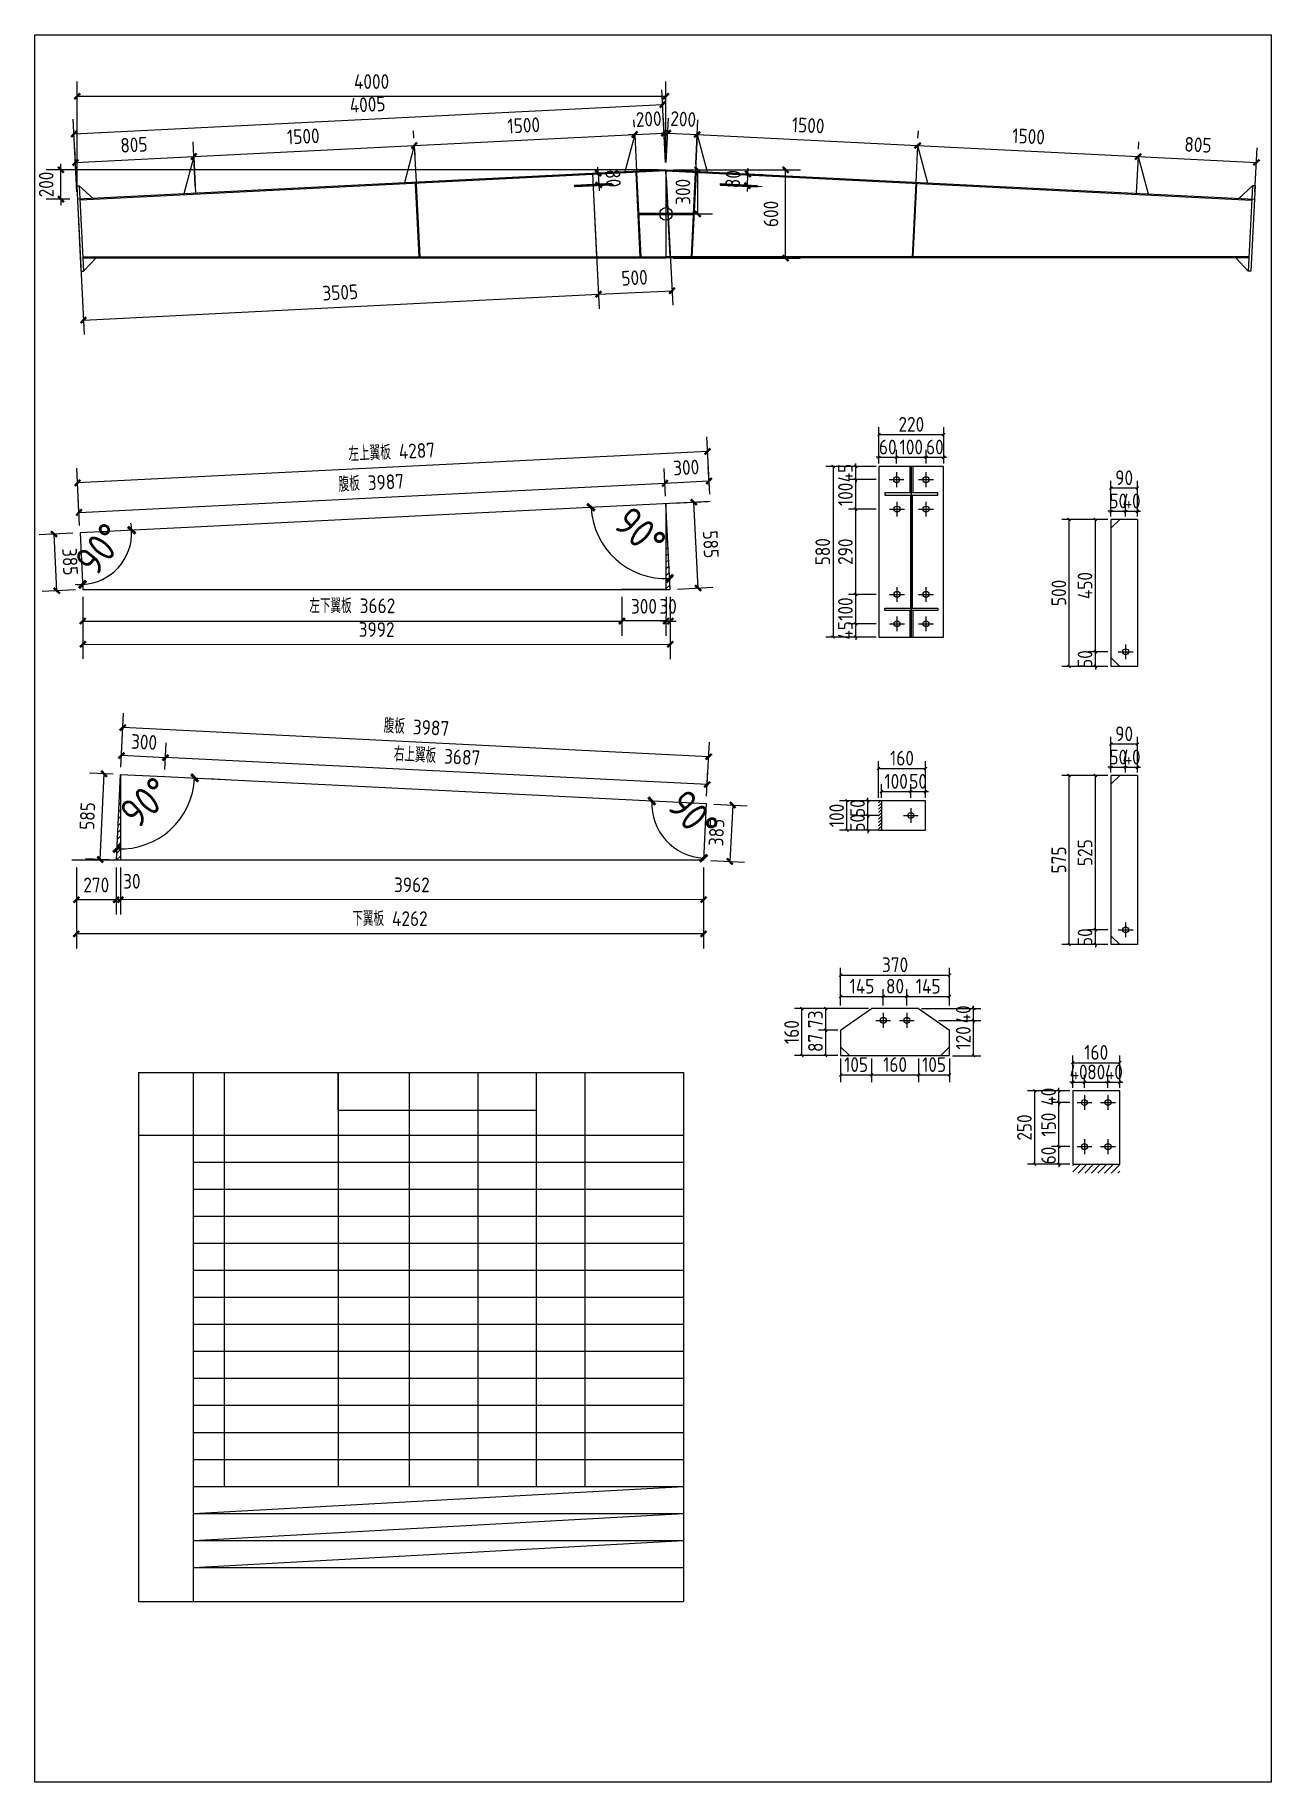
# Model space of a CAD drawing. Extents: x 411778 to 673094, y -11605 to 324395.
# Drawn here: x 440968 to 449368, y 110993 to 122873 of the extents above; entities that cross this region are included whole.
import ezdxf

# ---------------------------------------------------------------- set-up
doc = ezdxf.new("R2010")
doc.units = 0
doc.header["$LTSCALE"] = 1000
doc.header["$MEASUREMENT"] = 0
doc.layers.add('钢架', color=7, linetype='Continuous', lineweight=25)
doc.styles.get("Standard").update_dxf_attribs({"font": 'gbenor.shx', "bigfont": 'gbcbig.shx'})
doc.dimstyles.get("Standard").update_dxf_attribs({"dimscale": 100, "dimtxt": 3.5, "dimasz": 1, "dimexe": 2.5, "dimexo": 3, "dimgap": 1.5, "dimtad": 1, "dimdec": 0, "dimzin": 0, "dimdsep": 46, "dimtxsty": 'Standard', "dimblk": 'ARCHTICK', "dimcen": 0.09, "dimadec": 0, "dimazin": 0, "dimtfac": 1, "dimtdec": 0, "dimtix": 1, "dimtmove": 2, "dimatfit": 3, "dimfxl": 1, "dimtolj": 1, "dimtzin": 0, "dimarcsym": 0})

msp = doc.modelspace()

# ---------------------------------------------------------------- blocks, each defined once
blk = doc.blocks.new('_ArchTick')
at = {"color": 0, "linetype": 'ByBlock', "const_width": 0.4}
blk.add_lwpolyline([(-0.5, -0.5), (0.5, 0.5)], dxfattribs=at)
blk = doc.blocks.new('*D1696')
at = {"color": 3, "lineweight": -2}
for p, q in [((442058, 121846), (442043, 122146)), ((441254, 121806), (441239, 122106)), ((441244, 122006), (442048, 122046))]:
    blk.add_line(p, q, dxfattribs=at)
at = {"layer": 'Defpoints', "color": 0}
for p in [(442048, 122046), (442060, 121796), (441256, 121756)]:
    blk.add_point(p, dxfattribs=at)
at = {"color": 3, "lineweight": -2, "xscale": 40, "yscale": 40, "zscale": 40}
for p, rotation in [((441244, 122006), 182.8624052261213), ((442048, 122046), 2.862405226121261)]:
    blk.add_blockref('_ArchTick', p, dxfattribs=dict(at, rotation=rotation))
at = {"color": 0, "insert": (441641, 122126), "char_height": 100, "attachment_point": 5, "rotation": 2.8624}
blk.add_mtext('\\A1;805', dxfattribs=at)
blk = doc.blocks.new('*D1697')
at = {"color": 3, "lineweight": -2}
for p, q in [((442058, 121846), (442043, 122146)), ((443544, 122171), (443541, 122221)), ((442048, 122046), (443546, 122121))]:
    blk.add_line(p, q, dxfattribs=at)
at = {"layer": 'Defpoints', "color": 0}
for p in [(443546, 122121), (443546, 122121), (442060, 121796)]:
    blk.add_point(p, dxfattribs=at)
at = {"color": 3, "lineweight": -2, "xscale": 40, "yscale": 40, "zscale": 40}
for p, rotation in [((443546, 122121), 2.862405226151679), ((442048, 122046), 182.8624052261517)]:
    blk.add_blockref('_ArchTick', p, dxfattribs=dict(at, rotation=rotation))
at = {"color": 0, "insert": (442792, 122183), "char_height": 100, "attachment_point": 5, "rotation": 2.8624}
blk.add_mtext('\\A1;1500', dxfattribs=at)
blk = doc.blocks.new('*D1698')
at = {"color": 3, "lineweight": -2}
for p, q in [((445042, 122246), (445039, 122296)), ((443546, 122121), (445044, 122196)), ((443549, 122071), (443551, 122021))]:
    blk.add_line(p, q, dxfattribs=at)
at = {"layer": 'Defpoints', "color": 0}
for p in [(445044, 122196), (445044, 122196), (443546, 122121)]:
    blk.add_point(p, dxfattribs=at)
at = {"color": 3, "lineweight": -2, "xscale": 40, "yscale": 40, "zscale": 40}
for p, rotation in [((443546, 122121), 182.8624052261517), ((445044, 122196), 2.862405226151679)]:
    blk.add_blockref('_ArchTick', p, dxfattribs=dict(at, rotation=rotation))
at = {"color": 0, "insert": (444290, 122258), "char_height": 100, "attachment_point": 5, "rotation": 2.8624}
blk.add_mtext('\\A1;1500', dxfattribs=at)
blk = doc.blocks.new('*D1699')
at = {"color": 3, "lineweight": -2}
for p, q in [((445042, 122246), (445039, 122296)), ((445254, 122006), (445239, 122306)), ((445044, 122196), (445004, 122194)), ((445044, 122196), (445244, 122206)), ((445244, 122206), (445284, 122208))]:
    blk.add_line(p, q, dxfattribs=at)
at = {"layer": 'Defpoints', "color": 0}
for p in [(445044, 122196), (445244, 122206), (445256, 121956)]:
    blk.add_point(p, dxfattribs=at)
at = {"color": 3, "lineweight": -2, "xscale": 40, "yscale": 40, "zscale": 40}
for p, rotation in [((445044, 122196), 2.862405226151719), ((445244, 122206), 182.8624052261517)]:
    blk.add_blockref('_ArchTick', p, dxfattribs=dict(at, rotation=rotation))
at = {"color": 0, "insert": (445139, 122301), "char_height": 100, "attachment_point": 5, "rotation": 2.8624}
blk.add_mtext('\\A1;200', dxfattribs=at)
blk = doc.blocks.new('*D1700')
at = {"color": 3, "lineweight": -2}
for p, q in [((445259, 122006), (445274, 122306)), ((445459, 121996), (445474, 122296)), ((445269, 122206), (445229, 122208)), ((445269, 122206), (445469, 122196)), ((445469, 122196), (445509, 122194))]:
    blk.add_line(p, q, dxfattribs=at)
at = {"layer": 'Defpoints', "color": 0}
for p in [(445469, 122196), (445256, 121956), (445456, 121946)]:
    blk.add_point(p, dxfattribs=at)
at = {"color": 3, "lineweight": -2, "xscale": 40, "yscale": 40, "zscale": 40}
for p, rotation in [((445269, 122206), 357.1375947738866), ((445469, 122196), 177.1375947738866)]:
    blk.add_blockref('_ArchTick', p, dxfattribs=dict(at, rotation=rotation))
at = {"color": 0, "insert": (445374, 122301), "char_height": 100, "attachment_point": 5, "rotation": 357.1376}
blk.add_mtext('\\A1;200', dxfattribs=at)
blk = doc.blocks.new('*D1701')
at = {"color": 3, "lineweight": -2}
for p, q in [((445459, 121996), (445474, 122296)), ((445469, 122196), (446967, 122121)), ((446969, 122171), (446972, 122221))]:
    blk.add_line(p, q, dxfattribs=at)
at = {"layer": 'Defpoints', "color": 0}
for p in [(446967, 122121), (446967, 122121), (445456, 121946)]:
    blk.add_point(p, dxfattribs=at)
at = {"color": 3, "lineweight": -2, "xscale": 40, "yscale": 40, "zscale": 40}
for p, rotation in [((445469, 122196), 177.1375947738483), ((446967, 122121), 357.1375947738483)]:
    blk.add_blockref('_ArchTick', p, dxfattribs=dict(at, rotation=rotation))
at = {"color": 0, "insert": (446223, 122258), "char_height": 100, "attachment_point": 5, "rotation": 357.1376}
blk.add_mtext('\\A1;1500', dxfattribs=at)
blk = doc.blocks.new('*D1702')
at = {"color": 3, "lineweight": -2}
for p, q in [((446969, 122171), (446972, 122221)), ((448467, 122096), (448470, 122146)), ((446967, 122121), (448465, 122046))]:
    blk.add_line(p, q, dxfattribs=at)
at = {"layer": 'Defpoints', "color": 0}
for p in [(446967, 122121), (448465, 122046), (448465, 122046)]:
    blk.add_point(p, dxfattribs=at)
at = {"color": 3, "lineweight": -2, "xscale": 40, "yscale": 40, "zscale": 40}
for p, rotation in [((446967, 122121), 177.1375947738483), ((448465, 122046), 357.1375947738483)]:
    blk.add_blockref('_ArchTick', p, dxfattribs=dict(at, rotation=rotation))
at = {"color": 0, "insert": (447721, 122183), "char_height": 100, "attachment_point": 5, "rotation": 357.1376}
blk.add_mtext('\\A1;1500', dxfattribs=at)
blk = doc.blocks.new('*D1703')
at = {"color": 3, "lineweight": -2}
for p, q in [((448467, 122096), (448470, 122146)), ((448465, 122046), (449269, 122006)), ((449259, 121806), (449274, 122106))]:
    blk.add_line(p, q, dxfattribs=at)
at = {"layer": 'Defpoints', "color": 0}
for p in [(448465, 122046), (449269, 122006), (449256, 121756)]:
    blk.add_point(p, dxfattribs=at)
at = {"color": 3, "lineweight": -2, "xscale": 40, "yscale": 40, "zscale": 40}
for p, rotation in [((448465, 122046), 177.1375947738483), ((449269, 122006), 357.1375947738483)]:
    blk.add_blockref('_ArchTick', p, dxfattribs=dict(at, rotation=rotation))
at = {"color": 0, "insert": (448872, 122126), "char_height": 100, "attachment_point": 5, "rotation": 357.1376}
blk.add_mtext('\\A1;805', dxfattribs=at)
blk = doc.blocks.new('*D1683')
at = {"color": 3, "lineweight": -2}
for p, q in [((445206, 121956), (441045, 121956)), ((441145, 121956), (441145, 121996)), ((441145, 121756), (441145, 121956)), ((441206, 121756), (441045, 121756)), ((441145, 121756), (441145, 121716))]:
    blk.add_line(p, q, dxfattribs=at)
at = {"layer": 'Defpoints', "color": 0}
for p in [(441145, 121956), (445256, 121956), (441256, 121756)]:
    blk.add_point(p, dxfattribs=at)
at = {"color": 3, "lineweight": -2, "xscale": 40, "yscale": 40, "zscale": 40}
for p, rotation in [((441145, 121956), 270), ((441145, 121756), 90)]:
    blk.add_blockref('_ArchTick', p, dxfattribs=dict(at, rotation=rotation))
at = {"color": 0, "insert": (441045, 121856), "char_height": 100, "attachment_point": 5, "rotation": 90}
blk.add_mtext('\\A1;200', dxfattribs=at)
blk = doc.blocks.new('*D1684')
at = {"color": 3, "lineweight": -2}
for p, q in [((441256, 121806), (441256, 122556)), ((445256, 122006), (445256, 122556)), ((441256, 122456), (445256, 122456))]:
    blk.add_line(p, q, dxfattribs=at)
at = {"layer": 'Defpoints', "color": 0}
for p in [(445256, 122456), (445256, 121956), (441256, 121756)]:
    blk.add_point(p, dxfattribs=at)
at = {"color": 3, "lineweight": -2, "xscale": 40, "yscale": 40, "zscale": 40, "rotation": 180}
blk.add_blockref('_ArchTick', (441256, 122456), dxfattribs=at)
at = {"color": 3, "lineweight": -2, "xscale": 40, "yscale": 40, "zscale": 40}
blk.add_blockref('_ArchTick', (445256, 122456), dxfattribs=at)
at = {"color": 0, "insert": (443256, 122556), "char_height": 100, "attachment_point": 5}
blk.add_mtext('\\A1;4000', dxfattribs=at)
blk = doc.blocks.new('*D1685')
at = {"color": 3, "lineweight": -2}
for p, q in [((445254, 122006), (445229, 122500)), ((441234, 122200), (445234, 122400)), ((441254, 121806), (441229, 122300))]:
    blk.add_line(p, q, dxfattribs=at)
at = {"layer": 'Defpoints', "color": 0}
for p in [(445234, 122400), (445256, 121956), (441256, 121756)]:
    blk.add_point(p, dxfattribs=at)
at = {"color": 3, "lineweight": -2, "xscale": 40, "yscale": 40, "zscale": 40}
for p, rotation in [((445234, 122400), 2.862405226111325), ((441234, 122200), 182.8624052261113)]:
    blk.add_blockref('_ArchTick', p, dxfattribs=dict(at, rotation=rotation))
at = {"color": 0, "insert": (443229, 122400), "char_height": 100, "attachment_point": 5, "rotation": 2.8624}
blk.add_mtext('\\A1;4005', dxfattribs=at)
blk = doc.blocks.new('*D1704')
at = {"color": 3, "lineweight": -2}
for p, q in [((444760, 121881), (444803, 121010)), ((441259, 121706), (441303, 120835)), ((441298, 120934), (444798, 121110))]:
    blk.add_line(p, q, dxfattribs=at)
at = {"layer": 'Defpoints', "color": 0}
for p in [(444757, 121931), (441256, 121756), (444798, 121110)]:
    blk.add_point(p, dxfattribs=at)
at = {"color": 3, "lineweight": -2, "xscale": 40, "yscale": 40, "zscale": 40}
for p, rotation in [((444798, 121110), 2.862405226090842), ((441298, 120934), 182.8624052260909)]:
    blk.add_blockref('_ArchTick', p, dxfattribs=dict(at, rotation=rotation))
at = {"color": 0, "insert": (443043, 121122), "char_height": 100, "attachment_point": 5, "rotation": 2.8624}
blk.add_mtext('\\A1;3505', dxfattribs=at)
blk = doc.blocks.new('*D1705')
at = {"color": 3, "lineweight": -2}
for p, q in [((445259, 121906), (445303, 121035)), ((444760, 121881), (444803, 121010)), ((444798, 121110), (445298, 121134))]:
    blk.add_line(p, q, dxfattribs=at)
at = {"layer": 'Defpoints', "color": 0}
for p in [(444757, 121931), (445256, 121956), (445298, 121134)]:
    blk.add_point(p, dxfattribs=at)
at = {"color": 3, "lineweight": -2, "xscale": 40, "yscale": 40, "zscale": 40}
for p, rotation in [((444798, 121110), 182.8624052260475), ((445298, 121134), 2.862405226047511)]:
    blk.add_blockref('_ArchTick', p, dxfattribs=dict(at, rotation=rotation))
at = {"color": 0, "insert": (445043, 121222), "char_height": 100, "attachment_point": 5, "rotation": 2.8624}
blk.add_mtext('\\A1;500', dxfattribs=at)
blk = doc.blocks.new('*D1706')
at = {"color": 3, "lineweight": -2}
for p, q in [((441225, 119485), (440998, 119474)), ((441117, 119094), (441098, 119479)), ((441244, 119100), (441017, 119089))]:
    blk.add_line(p, q, dxfattribs=at)
at = {"layer": 'Defpoints', "color": 0}
for p in [(441098, 119479), (441275, 119487), (441294, 119103)]:
    blk.add_point(p, dxfattribs=at)
at = {"color": 3, "lineweight": -2, "xscale": 40, "yscale": 40, "zscale": 40}
for p, rotation in [((441098, 119479), 92.86240522614227), ((441117, 119094), 272.8624052261422)]:
    blk.add_blockref('_ArchTick', p, dxfattribs=dict(at, rotation=rotation))
at = {"color": 0, "insert": (441207, 119291), "char_height": 100, "attachment_point": 5, "rotation": 272.8624}
blk.add_mtext('\\A1;385', dxfattribs=at)
blk = doc.blocks.new('*D1707')
at = {"color": 3, "lineweight": -2}
for p, q in [((445254, 119736), (445245, 119924)), ((441268, 119626), (445250, 119825)), ((441272, 119537), (441263, 119725))]:
    blk.add_line(p, q, dxfattribs=at)
at = {"layer": 'Defpoints', "color": 0}
for p in [(445250, 119825), (445257, 119686), (441275, 119487)]:
    blk.add_point(p, dxfattribs=at)
at = {"color": 3, "lineweight": -2, "xscale": 40, "yscale": 40, "zscale": 40}
for p, rotation in [((445250, 119825), 2.862405226128169), ((441268, 119626), 182.8624052261281)]:
    blk.add_blockref('_ArchTick', p, dxfattribs=dict(at, rotation=rotation))
at = {"color": 0, "insert": (443254, 119828), "char_height": 100, "attachment_point": 5, "rotation": 2.8624}
blk.add_mtext('\\A1;腹板 3987', dxfattribs=at)
blk = doc.blocks.new('*D1708')
at = {"color": 3, "lineweight": -2}
for p, q in [((445254, 119736), (445245, 119924)), ((445554, 119751), (445544, 119939)), ((445250, 119825), (445549, 119840))]:
    blk.add_line(p, q, dxfattribs=at)
at = {"layer": 'Defpoints', "color": 0}
for p in [(445549, 119840), (445257, 119686), (445556, 119701)]:
    blk.add_point(p, dxfattribs=at)
at = {"color": 3, "lineweight": -2, "xscale": 40, "yscale": 40, "zscale": 40}
for p, rotation in [((445250, 119825), 182.8624052261517), ((445549, 119840), 2.862405226151679)]:
    blk.add_blockref('_ArchTick', p, dxfattribs=dict(at, rotation=rotation))
at = {"color": 0, "insert": (445394, 119932), "char_height": 100, "attachment_point": 5, "rotation": 2.8624}
blk.add_mtext('\\A1;300', dxfattribs=at)
blk = doc.blocks.new('*D1709')
at = {"color": 3, "lineweight": -2}
for p, q in [((445554, 119751), (445534, 120141)), ((445539, 120041), (441258, 119827)), ((441272, 119537), (441253, 119927))]:
    blk.add_line(p, q, dxfattribs=at)
at = {"layer": 'Defpoints', "color": 0}
for p in [(441258, 119827), (445556, 119701), (441275, 119487)]:
    blk.add_point(p, dxfattribs=at)
at = {"color": 3, "lineweight": -2, "xscale": 40, "yscale": 40, "zscale": 40}
for p, rotation in [((445539, 120041), 2.862405226111511), ((441258, 119827), 182.8624052261115)]:
    blk.add_blockref('_ArchTick', p, dxfattribs=dict(at, rotation=rotation))
at = {"color": 0, "insert": (443393, 120037), "char_height": 100, "attachment_point": 5, "rotation": 2.8624}
blk.add_mtext('\\A1;左上翼板 4287', dxfattribs=at)
blk = doc.blocks.new('*D1710')
at = {"color": 3, "lineweight": -2}
for p, q in [((445306, 119689), (445546, 119701)), ((445475, 119112), (445446, 119696)), ((445336, 119105), (445575, 119117))]:
    blk.add_line(p, q, dxfattribs=at)
at = {"layer": 'Defpoints', "color": 0}
for p in [(445257, 119686), (445446, 119696), (445286, 119102)]:
    blk.add_point(p, dxfattribs=at)
at = {"color": 3, "lineweight": -2, "xscale": 40, "yscale": 40, "zscale": 40}
for p, rotation in [((445446, 119696), 92.86240522611246), ((445475, 119112), 272.8624052261125)]:
    blk.add_blockref('_ArchTick', p, dxfattribs=dict(at, rotation=rotation))
at = {"color": 0, "insert": (445561, 119409), "char_height": 100, "attachment_point": 5, "rotation": 272.8624}
blk.add_mtext('\\A1;585', dxfattribs=at)
blk = doc.blocks.new('*D1711')
at = {"color": 3, "lineweight": -2}
for p, q in [((441294, 119053), (441294, 118787)), ((444957, 119052), (444956, 118787)), ((441294, 118887), (444957, 118887))]:
    blk.add_line(p, q, dxfattribs=at)
at = {"layer": 'Defpoints', "color": 0}
for p in [(441294, 119103), (444957, 119102), (444957, 118887)]:
    blk.add_point(p, dxfattribs=at)
at = {"color": 3, "lineweight": -2, "xscale": 40, "yscale": 40, "zscale": 40}
for p, rotation in [((441294, 118887), 179.9928155509552), ((444957, 118887), 359.9928155509552)]:
    blk.add_blockref('_ArchTick', p, dxfattribs=dict(at, rotation=rotation))
at = {"color": 0, "insert": (443125, 118991), "char_height": 100, "attachment_point": 5, "rotation": 359.9928}
blk.add_mtext('\\A1;左下翼板 3662', dxfattribs=at)
blk = doc.blocks.new('*D1712')
at = {"color": 3, "lineweight": -2}
for p, q in [((445257, 119052), (445256, 118787)), ((445286, 119052), (445286, 118787)), ((445257, 118887), (445217, 118887)), ((445257, 118887), (445286, 118887)), ((445286, 118887), (445326, 118887))]:
    blk.add_line(p, q, dxfattribs=at)
at = {"layer": 'Defpoints', "color": 0}
for p in [(445257, 119102), (445286, 119102), (445286, 118887)]:
    blk.add_point(p, dxfattribs=at)
at = {"color": 3, "lineweight": -2, "xscale": 40, "yscale": 40, "zscale": 40}
for p, rotation in [((445257, 118887), 359.9928155509228), ((445286, 118887), 179.9928155509228)]:
    blk.add_blockref('_ArchTick', p, dxfattribs=dict(at, rotation=rotation))
at = {"color": 0, "insert": (445271, 118987), "char_height": 100, "attachment_point": 5, "rotation": 359.9928}
blk.add_mtext('\\A1;30', dxfattribs=at)
blk = doc.blocks.new('*D1713')
at = {"color": 0, "lineweight": -2}
blk.add_arc((445257, 119686), 510, 182.8624, 272.8624, dxfattribs=at)
at = {"layer": 'Defpoints', "color": 0}
for p in [(445257, 119686), (445556, 119701), (441275, 119487), (444828, 119410), (445286, 119102)]:
    blk.add_point(p, dxfattribs=at)
at = {"color": 0, "lineweight": -2, "xscale": 50, "yscale": 50, "zscale": 50}
for p, rotation in [((444747, 119661), 92.8624052261123), ((445282, 119177), 2.862405226109992)]:
    blk.add_blockref('_ArchTick', p, dxfattribs=dict(at, rotation=rotation))
at = {"color": 0, "insert": (445082, 119493), "char_height": 200, "attachment_point": 5, "rotation": 317.8624}
blk.add_mtext('\\A1;90°', dxfattribs=at)
blk = doc.blocks.new('*D1714')
at = {"color": 0, "lineweight": -2}
for start, end in [(2.8624, 11.024), (272.8624, 2.8624), (264.7008, 272.8624)]:
    blk.add_arc((441275, 119487), 351, start, end, dxfattribs=at)
at = {"layer": 'Defpoints', "color": 0}
for p in [(445556, 119701), (441275, 119487), (441275, 119487), (441466, 119192), (441294, 119103)]:
    blk.add_point(p, dxfattribs=at)
at = {"color": 0, "lineweight": -2, "xscale": 50, "yscale": 50, "zscale": 50}
for p, rotation in [((441626, 119505), 272.8624052261114), ((441292, 119137), 2.862405226154996)]:
    blk.add_blockref('_ArchTick', p, dxfattribs=dict(at, rotation=rotation))
at = {"color": 0, "insert": (441411, 119377), "char_height": 200, "attachment_point": 5, "rotation": 50.9601}
blk.add_mtext('\\A1;90°', dxfattribs=at)
blk = doc.blocks.new('*D1686')
at = {"color": 3, "lineweight": -2}
for p, q in [((441294, 119053), (441294, 118630)), ((445286, 119052), (445286, 118629)), ((441294, 118730), (445286, 118729))]:
    blk.add_line(p, q, dxfattribs=at)
at = {"layer": 'Defpoints', "color": 0}
for p in [(441294, 119103), (445286, 119102), (445286, 118729)]:
    blk.add_point(p, dxfattribs=at)
at = {"color": 3, "lineweight": -2, "xscale": 40, "yscale": 40, "zscale": 40}
for p, rotation in [((441294, 118730), 179.992815550955), ((445286, 118729), 359.992815550955)]:
    blk.add_blockref('_ArchTick', p, dxfattribs=dict(at, rotation=rotation))
at = {"color": 0, "insert": (443290, 118830), "char_height": 100, "attachment_point": 5, "rotation": 359.9928}
blk.add_mtext('\\A1;3992', dxfattribs=at)
blk = doc.blocks.new('*D1715')
at = {"color": 3, "lineweight": -2}
for p, q in [((444957, 119052), (444956, 118788)), ((445257, 119052), (445256, 118788)), ((445257, 118888), (444957, 118888))]:
    blk.add_line(p, q, dxfattribs=at)
at = {"layer": 'Defpoints', "color": 0}
for p in [(444957, 119102), (445257, 119102), (444957, 118888)]:
    blk.add_point(p, dxfattribs=at)
at = {"color": 3, "lineweight": -2, "xscale": 40, "yscale": 40, "zscale": 40}
for p, rotation in [((444957, 118888), 179.9928155509547), ((445257, 118888), 359.9928155509547)]:
    blk.add_blockref('_ArchTick', p, dxfattribs=dict(at, rotation=rotation))
at = {"color": 0, "insert": (445107, 118988), "char_height": 100, "attachment_point": 5, "rotation": 359.9928}
blk.add_mtext('\\A1;300', dxfattribs=at)
blk = doc.blocks.new('*D1716')
at = {"color": 3, "lineweight": -2}
for p, q in [((441851, 117879), (441860, 118059)), ((445537, 117776), (441855, 117959)), ((445533, 117696), (445542, 117876))]:
    blk.add_line(p, q, dxfattribs=at)
at = {"layer": 'Defpoints', "color": 0}
for p in [(441855, 117959), (441848, 117829), (445531, 117646)]:
    blk.add_point(p, dxfattribs=at)
at = {"color": 3, "lineweight": -2, "xscale": 40, "yscale": 40, "zscale": 40}
for p, rotation in [((441855, 117959), 177.158499624351), ((445537, 117776), 357.158499624351)]:
    blk.add_blockref('_ArchTick', p, dxfattribs=dict(at, rotation=rotation))
at = {"color": 0, "insert": (443701, 117971), "char_height": 100, "attachment_point": 5, "rotation": 357.1585}
blk.add_mtext('\\A1;右上翼板 3687', dxfattribs=at)
blk = doc.blocks.new('*D1717')
at = {"color": 3, "lineweight": -2}
for p, q in [((441552, 117893), (441561, 118072)), ((441855, 117958), (441556, 117973)), ((441851, 117879), (441860, 118058))]:
    blk.add_line(p, q, dxfattribs=at)
at = {"layer": 'Defpoints', "color": 0}
for p in [(441556, 117973), (441549, 117843), (441848, 117829)]:
    blk.add_point(p, dxfattribs=at)
at = {"color": 3, "lineweight": -2, "xscale": 40, "yscale": 40, "zscale": 40}
for p, rotation in [((441556, 117973), 177.1584996243698), ((441855, 117958), 357.1584996243698)]:
    blk.add_blockref('_ArchTick', p, dxfattribs=dict(at, rotation=rotation))
at = {"color": 0, "insert": (441710, 118065), "char_height": 100, "attachment_point": 5, "rotation": 357.1585}
blk.add_mtext('\\A1;300', dxfattribs=at)
blk = doc.blocks.new('*D1718')
at = {"color": 3, "lineweight": -2}
for p, q in [((441552, 117893), (441570, 118262)), ((445547, 117965), (441565, 118163)), ((445533, 117696), (445552, 118065))]:
    blk.add_line(p, q, dxfattribs=at)
at = {"layer": 'Defpoints', "color": 0}
for p in [(441565, 118163), (441549, 117843), (445531, 117646)]:
    blk.add_point(p, dxfattribs=at)
at = {"color": 3, "lineweight": -2, "xscale": 40, "yscale": 40, "zscale": 40}
for p, rotation in [((441565, 118163), 177.158499624351), ((445547, 117965), 357.158499624351)]:
    blk.add_blockref('_ArchTick', p, dxfattribs=dict(at, rotation=rotation))
at = {"color": 0, "insert": (443561, 118167), "char_height": 100, "attachment_point": 5, "rotation": 357.1585}
blk.add_mtext('\\A1;腹板 3987', dxfattribs=at)
blk = doc.blocks.new('*D1719')
at = {"color": 3, "lineweight": -2}
for p, q in [((445581, 117643), (445809, 117632)), ((445710, 117637), (445690, 117253)), ((445562, 117259), (445790, 117248))]:
    blk.add_line(p, q, dxfattribs=at)
at = {"layer": 'Defpoints', "color": 0}
for p in [(445531, 117646), (445512, 117261), (445690, 117253)]:
    blk.add_point(p, dxfattribs=at)
at = {"color": 3, "lineweight": -2, "xscale": 40, "yscale": 40, "zscale": 40}
for p, rotation in [((445710, 117637), 87.1375947738753), ((445690, 117253), 267.1375947738753)]:
    blk.add_blockref('_ArchTick', p, dxfattribs=dict(at, rotation=rotation))
at = {"color": 0, "insert": (445600, 117450), "char_height": 100, "attachment_point": 5, "rotation": 87.1376}
blk.add_mtext('\\A1;385', dxfattribs=at)
blk = doc.blocks.new('*D1720')
at = {"color": 3, "lineweight": -2}
for p, q in [((441499, 117846), (441338, 117853)), ((441412, 117266), (441438, 117849)), ((441473, 117263), (441312, 117270))]:
    blk.add_line(p, q, dxfattribs=at)
at = {"layer": 'Defpoints', "color": 0}
for p in [(441438, 117849), (441549, 117843), (441523, 117261)]:
    blk.add_point(p, dxfattribs=at)
at = {"color": 3, "lineweight": -2, "xscale": 40, "yscale": 40, "zscale": 40}
for p, rotation in [((441438, 117849), 87.41582622571491), ((441412, 117266), 267.4158262257149)]:
    blk.add_blockref('_ArchTick', p, dxfattribs=dict(at, rotation=rotation))
at = {"color": 0, "insert": (441325, 117562), "char_height": 100, "attachment_point": 5, "rotation": 87.4158}
blk.add_mtext('\\A1;585', dxfattribs=at)
blk = doc.blocks.new('*D1721')
at = {"color": 0, "lineweight": -2}
blk.add_line((442148, 117816), (442304, 117809), dxfattribs=at)
blk.add_arc((441549, 117843), 505, 267.4158, 357.4158, dxfattribs=at)
at = {"layer": 'Defpoints', "color": 0}
for p in [(441549, 117843), (441549, 117843), (441848, 117830), (441782, 117395), (441523, 117261)]:
    blk.add_point(p, dxfattribs=at)
at = {"color": 0, "lineweight": -2, "xscale": 50, "yscale": 50, "zscale": 50}
for p, rotation in [((442054, 117821), 87.41582622573544), ((441526, 117339), 177.4158262257197)]:
    blk.add_blockref('_ArchTick', p, dxfattribs=dict(at, rotation=rotation))
at = {"color": 0, "insert": (441721, 117655), "char_height": 200, "attachment_point": 5, "rotation": 42.4158}
blk.add_mtext('\\A1;90°', dxfattribs=at)
blk = doc.blocks.new('*D1722')
at = {"color": 3, "lineweight": -2}
for p, q in [((446684, 118869), (446496, 118869)), ((446546, 118869), (446546, 118889)), ((446546, 118779), (446546, 118869)), ((446684, 118779), (446496, 118779)), ((446546, 118779), (446546, 118759))]:
    blk.add_line(p, q, dxfattribs=at)
at = {"layer": 'Defpoints', "color": 0}
for p in [(446546, 118869), (446704, 118869), (446704, 118779)]:
    blk.add_point(p, dxfattribs=at)
at = {"color": 3, "lineweight": -2, "xscale": 20, "yscale": 20, "zscale": 20}
for p, rotation in [((446546, 118869), 270), ((446546, 118779), 90)]:
    blk.add_blockref('_ArchTick', p, dxfattribs=dict(at, rotation=rotation))
at = {"color": 0, "insert": (446476, 118824), "char_height": 100, "attachment_point": 5, "rotation": 90}
blk.add_mtext('\\A1;45', dxfattribs=at)
blk = doc.blocks.new('*D1687')
at = {"color": 3, "lineweight": -2}
for p, q in [((446684, 119069), (446496, 119069)), ((446546, 118869), (446546, 119069)), ((446684, 118869), (446496, 118869))]:
    blk.add_line(p, q, dxfattribs=at)
at = {"layer": 'Defpoints', "color": 0}
for p in [(446546, 119069), (446704, 119069), (446704, 118869)]:
    blk.add_point(p, dxfattribs=at)
at = {"color": 3, "lineweight": -2, "xscale": 20, "yscale": 20, "zscale": 20}
for p, rotation in [((446546, 119069), 90), ((446546, 118869), 270)]:
    blk.add_blockref('_ArchTick', p, dxfattribs=dict(at, rotation=rotation))
at = {"color": 0, "insert": (446476, 118969), "char_height": 100, "attachment_point": 5, "rotation": 90}
blk.add_mtext('\\A1;100', dxfattribs=at)
blk = doc.blocks.new('*D1688')
at = {"color": 3, "lineweight": -2}
for p, q in [((446684, 119649), (446496, 119649)), ((446546, 119069), (446546, 119649)), ((446684, 119069), (446496, 119069))]:
    blk.add_line(p, q, dxfattribs=at)
at = {"layer": 'Defpoints', "color": 0}
for p in [(446546, 119649), (446704, 119649), (446704, 119069)]:
    blk.add_point(p, dxfattribs=at)
at = {"color": 3, "lineweight": -2, "xscale": 20, "yscale": 20, "zscale": 20}
for p, rotation in [((446546, 119649), 90), ((446546, 119069), 270)]:
    blk.add_blockref('_ArchTick', p, dxfattribs=dict(at, rotation=rotation))
at = {"color": 0, "insert": (446476, 119359), "char_height": 100, "attachment_point": 5, "rotation": 90}
blk.add_mtext('\\A1;290', dxfattribs=at)
blk = doc.blocks.new('*D1689')
at = {"color": 3, "lineweight": -2}
for p, q in [((446684, 119849), (446496, 119849)), ((446546, 119649), (446546, 119849)), ((446684, 119649), (446496, 119649))]:
    blk.add_line(p, q, dxfattribs=at)
at = {"layer": 'Defpoints', "color": 0}
for p in [(446546, 119849), (446704, 119849), (446704, 119649)]:
    blk.add_point(p, dxfattribs=at)
at = {"color": 3, "lineweight": -2, "xscale": 20, "yscale": 20, "zscale": 20}
for p, rotation in [((446546, 119849), 90), ((446546, 119649), 270)]:
    blk.add_blockref('_ArchTick', p, dxfattribs=dict(at, rotation=rotation))
at = {"color": 0, "insert": (446476, 119749), "char_height": 100, "attachment_point": 5, "rotation": 90}
blk.add_mtext('\\A1;100', dxfattribs=at)
blk = doc.blocks.new('*D1723')
at = {"color": 3, "lineweight": -2}
for p, q in [((446684, 119939), (446496, 119939)), ((446546, 119939), (446546, 119959)), ((446546, 119849), (446546, 119939)), ((446684, 119849), (446496, 119849)), ((446546, 119849), (446546, 119829))]:
    blk.add_line(p, q, dxfattribs=at)
at = {"layer": 'Defpoints', "color": 0}
for p in [(446546, 119939), (446704, 119939), (446704, 119849)]:
    blk.add_point(p, dxfattribs=at)
at = {"color": 3, "lineweight": -2, "xscale": 20, "yscale": 20, "zscale": 20}
for p, rotation in [((446546, 119939), 270), ((446546, 119849), 90)]:
    blk.add_blockref('_ArchTick', p, dxfattribs=dict(at, rotation=rotation))
at = {"color": 0, "insert": (446476, 119894), "char_height": 100, "attachment_point": 5, "rotation": 90}
blk.add_mtext('\\A1;45', dxfattribs=at)
blk = doc.blocks.new('*D1690')
at = {"color": 3, "lineweight": -2}
for p, q in [((446704, 120001), (446684, 120001)), ((446704, 119959), (446704, 120051)), ((446704, 120001), (446824, 120001)), ((446824, 119959), (446824, 120051)), ((446824, 120001), (446844, 120001))]:
    blk.add_line(p, q, dxfattribs=at)
at = {"layer": 'Defpoints', "color": 0}
for p in [(446824, 120001), (446704, 119939), (446824, 119939)]:
    blk.add_point(p, dxfattribs=at)
at = {"color": 3, "lineweight": -2, "xscale": 20, "yscale": 20, "zscale": 20}
blk.add_blockref('_ArchTick', (446704, 120001), dxfattribs=at)
at = {"color": 3, "lineweight": -2, "xscale": 20, "yscale": 20, "zscale": 20, "rotation": 180}
blk.add_blockref('_ArchTick', (446824, 120001), dxfattribs=at)
at = {"color": 0, "insert": (446764, 120071), "char_height": 100, "attachment_point": 5}
blk.add_mtext('\\A1;60', dxfattribs=at)
blk = doc.blocks.new('*D1691')
at = {"color": 3, "lineweight": -2}
for p, q in [((446824, 119959), (446824, 120051)), ((446824, 120001), (447024, 120001)), ((447024, 119959), (447024, 120051))]:
    blk.add_line(p, q, dxfattribs=at)
at = {"layer": 'Defpoints', "color": 0}
for p in [(447024, 120001), (446824, 119939), (447024, 119939)]:
    blk.add_point(p, dxfattribs=at)
at = {"color": 3, "lineweight": -2, "xscale": 20, "yscale": 20, "zscale": 20, "rotation": 180}
blk.add_blockref('_ArchTick', (446824, 120001), dxfattribs=at)
at = {"color": 3, "lineweight": -2, "xscale": 20, "yscale": 20, "zscale": 20}
blk.add_blockref('_ArchTick', (447024, 120001), dxfattribs=at)
at = {"color": 0, "insert": (446924, 120071), "char_height": 100, "attachment_point": 5}
blk.add_mtext('\\A1;100', dxfattribs=at)
blk = doc.blocks.new('*D1724')
at = {"color": 3, "lineweight": -2}
for p, q in [((447024, 120001), (447004, 120001)), ((447024, 119959), (447024, 120051)), ((447024, 120001), (447144, 120001)), ((447144, 119959), (447144, 120051)), ((447144, 120001), (447164, 120001))]:
    blk.add_line(p, q, dxfattribs=at)
at = {"layer": 'Defpoints', "color": 0}
for p in [(447144, 120001), (447024, 119939), (447144, 119939)]:
    blk.add_point(p, dxfattribs=at)
at = {"color": 3, "lineweight": -2, "xscale": 20, "yscale": 20, "zscale": 20}
blk.add_blockref('_ArchTick', (447024, 120001), dxfattribs=at)
at = {"color": 3, "lineweight": -2, "xscale": 20, "yscale": 20, "zscale": 20, "rotation": 180}
blk.add_blockref('_ArchTick', (447144, 120001), dxfattribs=at)
at = {"color": 0, "insert": (447084, 120071), "char_height": 100, "attachment_point": 5}
blk.add_mtext('\\A1;60', dxfattribs=at)
blk = doc.blocks.new('*D1725')
at = {"color": 3, "lineweight": -2}
for p, q in [((446704, 119959), (446704, 120205)), ((446704, 120155), (447144, 120155)), ((447144, 119959), (447144, 120205))]:
    blk.add_line(p, q, dxfattribs=at)
at = {"layer": 'Defpoints', "color": 0}
for p in [(447144, 120155), (446704, 119939), (447144, 119939)]:
    blk.add_point(p, dxfattribs=at)
at = {"color": 3, "lineweight": -2, "xscale": 20, "yscale": 20, "zscale": 20, "rotation": 180}
blk.add_blockref('_ArchTick', (446704, 120155), dxfattribs=at)
at = {"color": 3, "lineweight": -2, "xscale": 20, "yscale": 20, "zscale": 20}
blk.add_blockref('_ArchTick', (447144, 120155), dxfattribs=at)
at = {"color": 0, "insert": (446924, 120225), "char_height": 100, "attachment_point": 5}
blk.add_mtext('\\A1;220', dxfattribs=at)
blk = doc.blocks.new('*D1726')
at = {"color": 3, "lineweight": -2}
for p, q in [((446684, 119939), (446342, 119939)), ((446392, 119939), (446392, 118779)), ((446684, 118779), (446342, 118779))]:
    blk.add_line(p, q, dxfattribs=at)
at = {"layer": 'Defpoints', "color": 0}
for p in [(446704, 119939), (446392, 118779), (446704, 118779)]:
    blk.add_point(p, dxfattribs=at)
at = {"color": 3, "lineweight": -2, "xscale": 20, "yscale": 20, "zscale": 20}
for p, rotation in [((446392, 119939), 90), ((446392, 118779), 270)]:
    blk.add_blockref('_ArchTick', p, dxfattribs=dict(at, rotation=rotation))
at = {"color": 0, "insert": (446322, 119359), "char_height": 100, "attachment_point": 5, "rotation": 90}
blk.add_mtext('\\A1;580', dxfattribs=at)
blk = doc.blocks.new('*D1727')
at = {"color": 3, "lineweight": -2}
for p, q in [((448174.5, 118679), (448174.5, 118699)), ((448260.5, 118679), (448124.5, 118679)), ((448260.5, 118579), (448124.5, 118579)), ((448174.5, 118579), (448174.5, 118679)), ((448174.5, 118579), (448174.5, 118559))]:
    blk.add_line(p, q, dxfattribs=at)
at = {"layer": 'Defpoints', "color": 0}
for p in [(448174.5, 118679), (448280.5, 118679), (448280.5, 118579)]:
    blk.add_point(p, dxfattribs=at)
at = {"color": 3, "lineweight": -2, "xscale": 20, "yscale": 20, "zscale": 20}
for p, rotation in [((448174.5, 118679), 270), ((448174.5, 118579), 90)]:
    blk.add_blockref('_ArchTick', p, dxfattribs=dict(at, rotation=rotation))
at = {"color": 0, "insert": (448104.5, 118629), "char_height": 100, "attachment_point": 5, "rotation": 90}
blk.add_mtext('\\A1;50', dxfattribs=at)
blk = doc.blocks.new('*D1728')
at = {"color": 3, "lineweight": -2}
for p, q in [((448260.5, 119579), (448124.5, 119579)), ((448174.5, 118679), (448174.5, 119579)), ((448260.5, 118679), (448124.5, 118679))]:
    blk.add_line(p, q, dxfattribs=at)
at = {"layer": 'Defpoints', "color": 0}
for p in [(448174.5, 119579), (448280.5, 119579), (448280.5, 118679)]:
    blk.add_point(p, dxfattribs=at)
at = {"color": 3, "lineweight": -2, "xscale": 20, "yscale": 20, "zscale": 20}
for p, rotation in [((448174.5, 119579), 90), ((448174.5, 118679), 270)]:
    blk.add_blockref('_ArchTick', p, dxfattribs=dict(at, rotation=rotation))
at = {"color": 0, "insert": (448104.5, 119129), "char_height": 100, "attachment_point": 5, "rotation": 90}
blk.add_mtext('\\A1;450', dxfattribs=at)
blk = doc.blocks.new('*D1729')
at = {"color": 3, "lineweight": -2}
for p, q in [((448260.5, 119579), (447946.5, 119579)), ((447996.5, 118579), (447996.5, 119579)), ((448260.5, 118579), (447946.5, 118579))]:
    blk.add_line(p, q, dxfattribs=at)
at = {"layer": 'Defpoints', "color": 0}
for p in [(447996.5, 119579), (448280.5, 119579), (448280.5, 118579)]:
    blk.add_point(p, dxfattribs=at)
at = {"color": 3, "lineweight": -2, "xscale": 20, "yscale": 20, "zscale": 20}
for p, rotation in [((447996.5, 119579), 90), ((447996.5, 118579), 270)]:
    blk.add_blockref('_ArchTick', p, dxfattribs=dict(at, rotation=rotation))
at = {"color": 0, "insert": (447926.5, 119079), "char_height": 100, "attachment_point": 5, "rotation": 90}
blk.add_mtext('\\A1;500', dxfattribs=at)
blk = doc.blocks.new('*D1692')
at = {"color": 3, "lineweight": -2}
for p, q in [((448280.5, 119634), (448260.5, 119634)), ((448280.5, 119599), (448280.5, 119684)), ((448280.5, 119634), (448380.5, 119634)), ((448380.5, 119599), (448380.5, 119684)), ((448380.5, 119634), (448400.5, 119634))]:
    blk.add_line(p, q, dxfattribs=at)
at = {"layer": 'Defpoints', "color": 0}
for p in [(448380.5, 119634), (448280.5, 119579), (448380.5, 119579)]:
    blk.add_point(p, dxfattribs=at)
at = {"color": 3, "lineweight": -2, "xscale": 20, "yscale": 20, "zscale": 20}
blk.add_blockref('_ArchTick', (448280.5, 119634), dxfattribs=at)
at = {"color": 3, "lineweight": -2, "xscale": 20, "yscale": 20, "zscale": 20, "rotation": 180}
blk.add_blockref('_ArchTick', (448380.5, 119634), dxfattribs=at)
at = {"color": 0, "insert": (448330.5, 119704), "char_height": 100, "attachment_point": 5}
blk.add_mtext('\\A1;50', dxfattribs=at)
blk = doc.blocks.new('*D1730')
at = {"color": 3, "lineweight": -2}
for p, q in [((448380.5, 119634), (448360.5, 119634)), ((448380.5, 119599), (448380.5, 119684)), ((448380.5, 119634), (448460.5, 119634)), ((448460.5, 119599), (448460.5, 119684)), ((448460.5, 119634), (448480.5, 119634))]:
    blk.add_line(p, q, dxfattribs=at)
at = {"layer": 'Defpoints', "color": 0}
for p in [(448460.5, 119634), (448380.5, 119579), (448460.5, 119579)]:
    blk.add_point(p, dxfattribs=at)
at = {"color": 3, "lineweight": -2, "xscale": 20, "yscale": 20, "zscale": 20}
blk.add_blockref('_ArchTick', (448380.5, 119634), dxfattribs=at)
at = {"color": 3, "lineweight": -2, "xscale": 20, "yscale": 20, "zscale": 20, "rotation": 180}
blk.add_blockref('_ArchTick', (448460.5, 119634), dxfattribs=at)
at = {"color": 0, "insert": (448420.5, 119704), "char_height": 100, "attachment_point": 5}
blk.add_mtext('\\A1;40', dxfattribs=at)
blk = doc.blocks.new('*D1731')
at = {"color": 3, "lineweight": -2}
for p, q in [((448280.5, 119599), (448280.5, 119842)), ((448460.5, 119792), (448280.5, 119792)), ((448460.5, 119599), (448460.5, 119842))]:
    blk.add_line(p, q, dxfattribs=at)
at = {"layer": 'Defpoints', "color": 0}
for p in [(448280.5, 119792), (448280.5, 119579), (448460.5, 119579)]:
    blk.add_point(p, dxfattribs=at)
at = {"color": 3, "lineweight": -2, "xscale": 20, "yscale": 20, "zscale": 20, "rotation": 180}
blk.add_blockref('_ArchTick', (448280.5, 119792), dxfattribs=at)
at = {"color": 3, "lineweight": -2, "xscale": 20, "yscale": 20, "zscale": 20}
blk.add_blockref('_ArchTick', (448460.5, 119792), dxfattribs=at)
at = {"color": 0, "insert": (448370.5, 119862), "char_height": 100, "attachment_point": 5}
blk.add_mtext('\\A1;90', dxfattribs=at)
blk = doc.blocks.new('*D1732')
at = {"color": 3, "lineweight": -2}
for p, q in [((448260.5, 116788), (448124.5, 116788)), ((448174.5, 116788), (448174.5, 116808)), ((448174.5, 116688), (448174.5, 116788)), ((448260.5, 116688), (448124.5, 116688)), ((448174.5, 116688), (448174.5, 116668))]:
    blk.add_line(p, q, dxfattribs=at)
at = {"layer": 'Defpoints', "color": 0}
for p in [(448174.5, 116788), (448280.5, 116788), (448280.5, 116688)]:
    blk.add_point(p, dxfattribs=at)
at = {"color": 3, "lineweight": -2, "xscale": 20, "yscale": 20, "zscale": 20}
for p, rotation in [((448174.5, 116788), 270), ((448174.5, 116688), 90)]:
    blk.add_blockref('_ArchTick', p, dxfattribs=dict(at, rotation=rotation))
at = {"color": 0, "insert": (448104.5, 116738), "char_height": 100, "attachment_point": 5, "rotation": 90}
blk.add_mtext('\\A1;50', dxfattribs=at)
blk = doc.blocks.new('*D1733')
at = {"color": 3, "lineweight": -2}
for p, q in [((448260.5, 117838), (448124.5, 117838)), ((448174.5, 116788), (448174.5, 117838)), ((448260.5, 116788), (448124.5, 116788))]:
    blk.add_line(p, q, dxfattribs=at)
at = {"layer": 'Defpoints', "color": 0}
for p in [(448174.5, 117838), (448280.5, 117838), (448280.5, 116788)]:
    blk.add_point(p, dxfattribs=at)
at = {"color": 3, "lineweight": -2, "xscale": 20, "yscale": 20, "zscale": 20}
for p, rotation in [((448174.5, 117838), 90), ((448174.5, 116788), 270)]:
    blk.add_blockref('_ArchTick', p, dxfattribs=dict(at, rotation=rotation))
at = {"color": 0, "insert": (448104.5, 117313), "char_height": 100, "attachment_point": 5, "rotation": 90}
blk.add_mtext('\\A1;525', dxfattribs=at)
blk = doc.blocks.new('*D1734')
at = {"color": 3, "lineweight": -2}
for p, q in [((448260.5, 117838), (447946.5, 117838)), ((447996.5, 116688), (447996.5, 117838)), ((448260.5, 116688), (447946.5, 116688))]:
    blk.add_line(p, q, dxfattribs=at)
at = {"layer": 'Defpoints', "color": 0}
for p in [(447996.5, 117838), (448280.5, 117838), (448280.5, 116688)]:
    blk.add_point(p, dxfattribs=at)
at = {"color": 3, "lineweight": -2, "xscale": 20, "yscale": 20, "zscale": 20}
for p, rotation in [((447996.5, 117838), 90), ((447996.5, 116688), 270)]:
    blk.add_blockref('_ArchTick', p, dxfattribs=dict(at, rotation=rotation))
at = {"color": 0, "insert": (447926.5, 117263), "char_height": 100, "attachment_point": 5, "rotation": 90}
blk.add_mtext('\\A1;575', dxfattribs=at)
blk = doc.blocks.new('*D1693')
at = {"color": 3, "lineweight": -2}
for p, q in [((448280.5, 117893), (448260.5, 117893)), ((448280.5, 117858), (448280.5, 117943)), ((448280.5, 117893), (448380.5, 117893)), ((448380.5, 117858), (448380.5, 117943)), ((448380.5, 117893), (448400.5, 117893))]:
    blk.add_line(p, q, dxfattribs=at)
at = {"layer": 'Defpoints', "color": 0}
for p in [(448380.5, 117893), (448280.5, 117838), (448380.5, 117838)]:
    blk.add_point(p, dxfattribs=at)
at = {"color": 3, "lineweight": -2, "xscale": 20, "yscale": 20, "zscale": 20}
blk.add_blockref('_ArchTick', (448280.5, 117893), dxfattribs=at)
at = {"color": 3, "lineweight": -2, "xscale": 20, "yscale": 20, "zscale": 20, "rotation": 180}
blk.add_blockref('_ArchTick', (448380.5, 117893), dxfattribs=at)
at = {"color": 0, "insert": (448330.5, 117963), "char_height": 100, "attachment_point": 5}
blk.add_mtext('\\A1;50', dxfattribs=at)
blk = doc.blocks.new('*D1735')
at = {"color": 3, "lineweight": -2}
for p, q in [((448380.5, 117893), (448360.5, 117893)), ((448380.5, 117858), (448380.5, 117943)), ((448380.5, 117893), (448460.5, 117893)), ((448460.5, 117858), (448460.5, 117943)), ((448460.5, 117893), (448480.5, 117893))]:
    blk.add_line(p, q, dxfattribs=at)
at = {"layer": 'Defpoints', "color": 0}
for p in [(448460.5, 117893), (448380.5, 117838), (448460.5, 117838)]:
    blk.add_point(p, dxfattribs=at)
at = {"color": 3, "lineweight": -2, "xscale": 20, "yscale": 20, "zscale": 20}
blk.add_blockref('_ArchTick', (448380.5, 117893), dxfattribs=at)
at = {"color": 3, "lineweight": -2, "xscale": 20, "yscale": 20, "zscale": 20, "rotation": 180}
blk.add_blockref('_ArchTick', (448460.5, 117893), dxfattribs=at)
at = {"color": 0, "insert": (448420.5, 117963), "char_height": 100, "attachment_point": 5}
blk.add_mtext('\\A1;40', dxfattribs=at)
blk = doc.blocks.new('*D1736')
at = {"color": 3, "lineweight": -2}
for p, q in [((448280.5, 117858), (448280.5, 118101)), ((448460.5, 117858), (448460.5, 118101)), ((448460.5, 118051), (448280.5, 118051))]:
    blk.add_line(p, q, dxfattribs=at)
at = {"layer": 'Defpoints', "color": 0}
for p in [(448280.5, 118051), (448280.5, 117838), (448460.5, 117838)]:
    blk.add_point(p, dxfattribs=at)
at = {"color": 3, "lineweight": -2, "xscale": 20, "yscale": 20, "zscale": 20, "rotation": 180}
blk.add_blockref('_ArchTick', (448280.5, 118051), dxfattribs=at)
at = {"color": 3, "lineweight": -2, "xscale": 20, "yscale": 20, "zscale": 20}
blk.add_blockref('_ArchTick', (448460.5, 118051), dxfattribs=at)
at = {"color": 0, "insert": (448370.5, 118121), "char_height": 100, "attachment_point": 5}
blk.add_mtext('\\A1;90', dxfattribs=at)
blk = doc.blocks.new('*D1694')
at = {"color": 3, "lineweight": -2}
for p, q in [((445306, 121956), (445572, 121956)), ((445472, 121956), (445472, 121656)), ((445306, 121656), (445572, 121656))]:
    blk.add_line(p, q, dxfattribs=at)
at = {"layer": 'Defpoints', "color": 0}
for p in [(445256, 121956), (445256, 121656), (445472, 121656)]:
    blk.add_point(p, dxfattribs=at)
at = {"color": 3, "lineweight": -2, "xscale": 40, "yscale": 40, "zscale": 40}
for p, rotation in [((445472, 121956), 90), ((445472, 121656), 270)]:
    blk.add_blockref('_ArchTick', p, dxfattribs=dict(at, rotation=rotation))
at = {"color": 0, "insert": (445372, 121806), "char_height": 100, "attachment_point": 5, "rotation": 90}
blk.add_mtext('\\A1;300', dxfattribs=at)
blk = doc.blocks.new('*D1737')
at = {"color": 0, "lineweight": -2}
blk.add_arc((445531, 117646), 371, 177.1376, 267.1376, dxfattribs=at)
at = {"layer": 'Defpoints', "color": 0}
for p in [(441848, 117830), (445531, 117646), (445531, 117646), (445201, 117477), (445512, 117261)]:
    blk.add_point(p, dxfattribs=at)
at = {"color": 0, "lineweight": -2, "xscale": 50, "yscale": 50, "zscale": 50}
for p, rotation in [((445160, 117664), 87.13759477388716), ((445512, 117275), 357.1375947738725)]:
    blk.add_blockref('_ArchTick', p, dxfattribs=dict(at, rotation=rotation))
at = {"color": 0, "insert": (445441, 117565), "char_height": 200, "attachment_point": 5, "rotation": 312.1376}
blk.add_mtext('\\A1;90°', dxfattribs=at)
blk = doc.blocks.new('*D1738')
at = {"color": 3, "lineweight": -2}
for p, q in [((446700.5, 117565.5), (446578.5, 117565.5)), ((446628.5, 117565.5), (446628.5, 117585.5)), ((446628.5, 117465.5), (446628.5, 117565.5)), ((446680.5, 117465.5), (446578.5, 117465.5)), ((446628.5, 117465.5), (446628.5, 117445.5))]:
    blk.add_line(p, q, dxfattribs=at)
at = {"layer": 'Defpoints', "color": 0}
for p in [(446628.5, 117565.5), (446720.5, 117565.5), (446700.5, 117465.5)]:
    blk.add_point(p, dxfattribs=at)
at = {"color": 3, "lineweight": -2, "xscale": 20, "yscale": 20, "zscale": 20}
for p, rotation in [((446628.5, 117565.5), 270), ((446628.5, 117465.5), 90)]:
    blk.add_blockref('_ArchTick', p, dxfattribs=dict(at, rotation=rotation))
at = {"color": 0, "insert": (446558.5, 117515.5), "char_height": 100, "attachment_point": 5, "rotation": 90}
blk.add_mtext('\\A1;50', dxfattribs=at)
blk = doc.blocks.new('*D1739')
at = {"color": 3, "lineweight": -2}
for p, q in [((446680.5, 117665.5), (446578.5, 117665.5)), ((446628.5, 117665.5), (446628.5, 117685.5)), ((446628.5, 117565.5), (446628.5, 117665.5)), ((446700.5, 117565.5), (446578.5, 117565.5)), ((446628.5, 117565.5), (446628.5, 117545.5))]:
    blk.add_line(p, q, dxfattribs=at)
at = {"layer": 'Defpoints', "color": 0}
for p in [(446628.5, 117665.5), (446700.5, 117665.5), (446720.5, 117565.5)]:
    blk.add_point(p, dxfattribs=at)
at = {"color": 3, "lineweight": -2, "xscale": 20, "yscale": 20, "zscale": 20}
for p, rotation in [((446628.5, 117665.5), 270), ((446628.5, 117565.5), 90)]:
    blk.add_blockref('_ArchTick', p, dxfattribs=dict(at, rotation=rotation))
at = {"color": 0, "insert": (446558.5, 117615.5), "char_height": 100, "attachment_point": 5, "rotation": 90}
blk.add_mtext('\\A1;50', dxfattribs=at)
blk = doc.blocks.new('*D1695')
at = {"color": 3, "lineweight": -2}
for p, q in [((446720.5, 117685.5), (446720.5, 117777.5)), ((446920.5, 117685.5), (446920.5, 117777.5)), ((446720.5, 117727.5), (446920.5, 117727.5))]:
    blk.add_line(p, q, dxfattribs=at)
at = {"layer": 'Defpoints', "color": 0}
for p in [(446720.5, 117665.5), (446920.5, 117727.5), (446920.5, 117665.5)]:
    blk.add_point(p, dxfattribs=at)
at = {"color": 3, "lineweight": -2, "xscale": 20, "yscale": 20, "zscale": 20, "rotation": 180}
blk.add_blockref('_ArchTick', (446720.5, 117727.5), dxfattribs=at)
at = {"color": 3, "lineweight": -2, "xscale": 20, "yscale": 20, "zscale": 20}
blk.add_blockref('_ArchTick', (446920.5, 117727.5), dxfattribs=at)
at = {"color": 0, "insert": (446820.5, 117797.5), "char_height": 100, "attachment_point": 5}
blk.add_mtext('\\A1;100', dxfattribs=at)
blk = doc.blocks.new('*D1740')
at = {"color": 3, "lineweight": -2}
for p, q in [((446920.5, 117685.5), (446920.5, 117777.5)), ((447020.5, 117685.5), (447020.5, 117777.5)), ((446920.5, 117727.5), (446900.5, 117727.5)), ((446920.5, 117727.5), (447020.5, 117727.5)), ((447020.5, 117727.5), (447040.5, 117727.5))]:
    blk.add_line(p, q, dxfattribs=at)
at = {"layer": 'Defpoints', "color": 0}
for p in [(446920.5, 117665.5), (447020.5, 117727.5), (447020.5, 117665.5)]:
    blk.add_point(p, dxfattribs=at)
at = {"color": 3, "lineweight": -2, "xscale": 20, "yscale": 20, "zscale": 20}
blk.add_blockref('_ArchTick', (446920.5, 117727.5), dxfattribs=at)
at = {"color": 3, "lineweight": -2, "xscale": 20, "yscale": 20, "zscale": 20, "rotation": 180}
blk.add_blockref('_ArchTick', (447020.5, 117727.5), dxfattribs=at)
at = {"color": 0, "insert": (446970.5, 117797.5), "char_height": 100, "attachment_point": 5}
blk.add_mtext('\\A1;50', dxfattribs=at)
blk = doc.blocks.new('*D1741')
at = {"color": 3, "lineweight": -2}
for p, q in [((446700.5, 117665.5), (446436.5, 117665.5)), ((446486.5, 117465.5), (446486.5, 117665.5)), ((446700.5, 117465.5), (446436.5, 117465.5))]:
    blk.add_line(p, q, dxfattribs=at)
at = {"layer": 'Defpoints', "color": 0}
for p in [(446486.5, 117665.5), (446720.5, 117665.5), (446720.5, 117465.5)]:
    blk.add_point(p, dxfattribs=at)
at = {"color": 3, "lineweight": -2, "xscale": 20, "yscale": 20, "zscale": 20}
for p, rotation in [((446486.5, 117665.5), 90), ((446486.5, 117465.5), 270)]:
    blk.add_blockref('_ArchTick', p, dxfattribs=dict(at, rotation=rotation))
at = {"color": 0, "insert": (446416.5, 117565.5), "char_height": 100, "attachment_point": 5, "rotation": 90}
blk.add_mtext('\\A1;100', dxfattribs=at)
blk = doc.blocks.new('*D1742')
at = {"color": 3, "lineweight": -2}
for p, q in [((446700.5, 117685.5), (446700.5, 117935.5)), ((446700.5, 117885.5), (447020.5, 117885.5)), ((447020.5, 117685.5), (447020.5, 117935.5))]:
    blk.add_line(p, q, dxfattribs=at)
at = {"layer": 'Defpoints', "color": 0}
for p in [(447020.5, 117885.5), (446700.5, 117665.5), (447020.5, 117665.5)]:
    blk.add_point(p, dxfattribs=at)
at = {"color": 3, "lineweight": -2, "xscale": 20, "yscale": 20, "zscale": 20, "rotation": 180}
blk.add_blockref('_ArchTick', (446700.5, 117885.5), dxfattribs=at)
at = {"color": 3, "lineweight": -2, "xscale": 20, "yscale": 20, "zscale": 20}
blk.add_blockref('_ArchTick', (447020.5, 117885.5), dxfattribs=at)
at = {"color": 0, "insert": (446860.5, 117955.5), "char_height": 100, "attachment_point": 5}
blk.add_mtext('\\A1;160', dxfattribs=at)
blk = doc.blocks.new('*D1866')
at = {"color": 3, "lineweight": -2}
for p, q in [((446423.5, 116106.5), (446292.5, 116106.5)), ((446342.5, 115932.5), (446342.5, 116106.5)), ((446423.5, 115932.5), (446292.5, 115932.5))]:
    blk.add_line(p, q, dxfattribs=at)
at = {"layer": 'Defpoints', "color": 0}
for p in [(446342.5, 116106.5), (446443.5, 116106.5), (446443.5, 115932.5)]:
    blk.add_point(p, dxfattribs=at)
at = {"color": 3, "lineweight": -2, "xscale": 20, "yscale": 20, "zscale": 20}
for p, rotation in [((446342.5, 116106.5), 90), ((446342.5, 115932.5), 270)]:
    blk.add_blockref('_ArchTick', p, dxfattribs=dict(at, rotation=rotation))
at = {"color": 0, "insert": (446272.5, 116019.5), "char_height": 100, "attachment_point": 5, "rotation": 90}
blk.add_mtext('\\A1;87', dxfattribs=at)
blk = doc.blocks.new('*D1858')
at = {"color": 3, "lineweight": -2}
for p, q in [((446633.5, 116252.5), (446292.5, 116252.5)), ((446342.5, 116106.5), (446342.5, 116252.5)), ((446423.5, 116106.5), (446292.5, 116106.5))]:
    blk.add_line(p, q, dxfattribs=at)
at = {"layer": 'Defpoints', "color": 0}
for p in [(446342.5, 116252.5), (446653.5, 116252.5), (446443.5, 116106.5)]:
    blk.add_point(p, dxfattribs=at)
at = {"color": 3, "lineweight": -2, "xscale": 20, "yscale": 20, "zscale": 20}
for p, rotation in [((446342.5, 116252.5), 90), ((446342.5, 116106.5), 270)]:
    blk.add_blockref('_ArchTick', p, dxfattribs=dict(at, rotation=rotation))
at = {"color": 0, "insert": (446272.5, 116179.5), "char_height": 100, "attachment_point": 5, "rotation": 90}
blk.add_mtext('\\A1;73', dxfattribs=at)
blk = doc.blocks.new('*D1859')
at = {"color": 3, "lineweight": -2}
for p, q in [((446443.5, 116272.5), (446443.5, 116384.5)), ((446443.5, 116334.5), (446733.5, 116334.5)), ((446733.5, 116272.5), (446733.5, 116384.5))]:
    blk.add_line(p, q, dxfattribs=at)
at = {"layer": 'Defpoints', "color": 0}
for p in [(446733.5, 116334.5), (446443.5, 116252.5), (446733.5, 116252.5)]:
    blk.add_point(p, dxfattribs=at)
at = {"color": 3, "lineweight": -2, "xscale": 20, "yscale": 20, "zscale": 20, "rotation": 180}
blk.add_blockref('_ArchTick', (446443.5, 116334.5), dxfattribs=at)
at = {"color": 3, "lineweight": -2, "xscale": 20, "yscale": 20, "zscale": 20}
blk.add_blockref('_ArchTick', (446733.5, 116334.5), dxfattribs=at)
at = {"color": 0, "insert": (446588.5, 116404.5), "char_height": 100, "attachment_point": 5}
blk.add_mtext('\\A1;145', dxfattribs=at)
blk = doc.blocks.new('*D1860')
at = {"color": 3, "lineweight": -2}
for p, q in [((446733.5, 116272.5), (446733.5, 116384.5)), ((446733.5, 116334.5), (446893.5, 116334.5)), ((446893.5, 116272.5), (446893.5, 116384.5))]:
    blk.add_line(p, q, dxfattribs=at)
at = {"layer": 'Defpoints', "color": 0}
for p in [(446893.5, 116334.5), (446733.5, 116252.5), (446893.5, 116252.5)]:
    blk.add_point(p, dxfattribs=at)
at = {"color": 3, "lineweight": -2, "xscale": 20, "yscale": 20, "zscale": 20, "rotation": 180}
blk.add_blockref('_ArchTick', (446733.5, 116334.5), dxfattribs=at)
at = {"color": 3, "lineweight": -2, "xscale": 20, "yscale": 20, "zscale": 20}
blk.add_blockref('_ArchTick', (446893.5, 116334.5), dxfattribs=at)
at = {"color": 0, "insert": (446813.5, 116404.5), "char_height": 100, "attachment_point": 5}
blk.add_mtext('\\A1;80', dxfattribs=at)
blk = doc.blocks.new('*D1867')
at = {"color": 3, "lineweight": -2}
for p, q in [((446423.5, 116252.5), (446130.5, 116252.5)), ((446180.5, 115932.5), (446180.5, 116252.5)), ((446423.5, 115932.5), (446130.5, 115932.5))]:
    blk.add_line(p, q, dxfattribs=at)
at = {"layer": 'Defpoints', "color": 0}
for p in [(446180.5, 116252.5), (446443.5, 116252.5), (446443.5, 115932.5)]:
    blk.add_point(p, dxfattribs=at)
at = {"color": 3, "lineweight": -2, "xscale": 20, "yscale": 20, "zscale": 20}
for p, rotation in [((446180.5, 116252.5), 90), ((446180.5, 115932.5), 270)]:
    blk.add_blockref('_ArchTick', p, dxfattribs=dict(at, rotation=rotation))
at = {"color": 0, "insert": (446110.5, 116092.5), "char_height": 100, "attachment_point": 5, "rotation": 90}
blk.add_mtext('\\A1;160', dxfattribs=at)
blk = doc.blocks.new('*D1861')
at = {"color": 3, "lineweight": -2}
for p, q in [((446443.5, 116272.5), (446443.5, 116530.5)), ((446443.5, 116480.5), (447183.5, 116480.5)), ((447183.5, 116272.5), (447183.5, 116530.5))]:
    blk.add_line(p, q, dxfattribs=at)
at = {"layer": 'Defpoints', "color": 0}
for p in [(447183.5, 116480.5), (446443.5, 116252.5), (447183.5, 116252.5)]:
    blk.add_point(p, dxfattribs=at)
at = {"color": 3, "lineweight": -2, "xscale": 20, "yscale": 20, "zscale": 20, "rotation": 180}
blk.add_blockref('_ArchTick', (446443.5, 116480.5), dxfattribs=at)
at = {"color": 3, "lineweight": -2, "xscale": 20, "yscale": 20, "zscale": 20}
blk.add_blockref('_ArchTick', (447183.5, 116480.5), dxfattribs=at)
at = {"color": 0, "insert": (446813.5, 116550.5), "char_height": 100, "attachment_point": 5}
blk.add_mtext('\\A1;370', dxfattribs=at)
blk = doc.blocks.new('*D1862')
at = {"color": 3, "lineweight": -2}
for p, q in [((446443.5, 115912.5), (446443.5, 115751.5)), ((446653.5, 115912.5), (446653.5, 115751.5)), ((446443.5, 115801.5), (446653.5, 115801.5))]:
    blk.add_line(p, q, dxfattribs=at)
at = {"layer": 'Defpoints', "color": 0}
for p in [(446443.5, 115932.5), (446653.5, 115932.5), (446653.5, 115801.5)]:
    blk.add_point(p, dxfattribs=at)
at = {"color": 3, "lineweight": -2, "xscale": 20, "yscale": 20, "zscale": 20, "rotation": 180}
blk.add_blockref('_ArchTick', (446443.5, 115801.5), dxfattribs=at)
at = {"color": 3, "lineweight": -2, "xscale": 20, "yscale": 20, "zscale": 20}
blk.add_blockref('_ArchTick', (446653.5, 115801.5), dxfattribs=at)
at = {"color": 0, "insert": (446548.5, 115871.5), "char_height": 100, "attachment_point": 5}
blk.add_mtext('\\A1;105', dxfattribs=at)
blk = doc.blocks.new('*D1863')
at = {"color": 3, "lineweight": -2}
for p, q in [((446653.5, 115912.5), (446653.5, 115751.5)), ((446973.5, 115912.5), (446973.5, 115751.5)), ((446653.5, 115801.5), (446973.5, 115801.5))]:
    blk.add_line(p, q, dxfattribs=at)
at = {"layer": 'Defpoints', "color": 0}
for p in [(446653.5, 115932.5), (446973.5, 115932.5), (446973.5, 115801.5)]:
    blk.add_point(p, dxfattribs=at)
at = {"color": 3, "lineweight": -2, "xscale": 20, "yscale": 20, "zscale": 20, "rotation": 180}
blk.add_blockref('_ArchTick', (446653.5, 115801.5), dxfattribs=at)
at = {"color": 3, "lineweight": -2, "xscale": 20, "yscale": 20, "zscale": 20}
blk.add_blockref('_ArchTick', (446973.5, 115801.5), dxfattribs=at)
at = {"color": 0, "insert": (446813.5, 115871.5), "char_height": 100, "attachment_point": 5}
blk.add_mtext('\\A1;160', dxfattribs=at)
blk = doc.blocks.new('*D1868')
at = {"color": 3, "lineweight": -2}
for p, q in [((446973.5, 115912.5), (446973.5, 115751.5)), ((447183.5, 115912.5), (447183.5, 115751.5)), ((446973.5, 115801.5), (447183.5, 115801.5))]:
    blk.add_line(p, q, dxfattribs=at)
at = {"layer": 'Defpoints', "color": 0}
for p in [(446973.5, 115932.5), (447183.5, 115932.5), (447183.5, 115801.5)]:
    blk.add_point(p, dxfattribs=at)
at = {"color": 3, "lineweight": -2, "xscale": 20, "yscale": 20, "zscale": 20, "rotation": 180}
blk.add_blockref('_ArchTick', (446973.5, 115801.5), dxfattribs=at)
at = {"color": 3, "lineweight": -2, "xscale": 20, "yscale": 20, "zscale": 20}
blk.add_blockref('_ArchTick', (447183.5, 115801.5), dxfattribs=at)
at = {"color": 0, "insert": (447078.5, 115871.5), "char_height": 100, "attachment_point": 5}
blk.add_mtext('\\A1;105', dxfattribs=at)
blk = doc.blocks.new('*D1864')
at = {"color": 3, "lineweight": -2}
for p, q in [((446893.5, 116272.5), (446893.5, 116384.5)), ((446893.5, 116334.5), (447183.5, 116334.5)), ((447183.5, 116272.5), (447183.5, 116384.5))]:
    blk.add_line(p, q, dxfattribs=at)
at = {"layer": 'Defpoints', "color": 0}
for p in [(447183.5, 116334.5), (446893.5, 116252.5), (447183.5, 116252.5)]:
    blk.add_point(p, dxfattribs=at)
at = {"color": 3, "lineweight": -2, "xscale": 20, "yscale": 20, "zscale": 20, "rotation": 180}
blk.add_blockref('_ArchTick', (446893.5, 116334.5), dxfattribs=at)
at = {"color": 3, "lineweight": -2, "xscale": 20, "yscale": 20, "zscale": 20}
blk.add_blockref('_ArchTick', (447183.5, 116334.5), dxfattribs=at)
at = {"color": 0, "insert": (447038.5, 116404.5), "char_height": 100, "attachment_point": 5}
blk.add_mtext('\\A1;145', dxfattribs=at)
blk = doc.blocks.new('*D1865')
at = {"color": 3, "lineweight": -2}
for p, q in [((447109, 116172), (447397, 116172)), ((447347, 115932), (447347, 116172)), ((447204, 115932), (447397, 115932))]:
    blk.add_line(p, q, dxfattribs=at)
at = {"layer": 'Defpoints', "color": 0}
for p in [(447089, 116172), (447347, 116172), (447184, 115932)]:
    blk.add_point(p, dxfattribs=at)
at = {"color": 3, "lineweight": -2, "xscale": 20, "yscale": 20, "zscale": 20}
for p, rotation in [((447347, 116172), 90), ((447347, 115932), 270)]:
    blk.add_blockref('_ArchTick', p, dxfattribs=dict(at, rotation=rotation))
at = {"color": 0, "insert": (447277, 116053), "char_height": 100, "attachment_point": 5, "rotation": 90}
blk.add_mtext('\\A1;120', dxfattribs=at)
blk = doc.blocks.new('*D1869')
at = {"color": 3, "lineweight": -2}
for p, q in [((446994, 116252), (447397, 116252)), ((447347, 116252), (447347, 116272)), ((447347, 116172), (447347, 116252)), ((447109, 116172), (447397, 116172)), ((447347, 116172), (447347, 116152))]:
    blk.add_line(p, q, dxfattribs=at)
at = {"layer": 'Defpoints', "color": 0}
for p in [(446974, 116252), (447347, 116252), (447089, 116172)]:
    blk.add_point(p, dxfattribs=at)
at = {"color": 3, "lineweight": -2, "xscale": 20, "yscale": 20, "zscale": 20}
for p, rotation in [((447347, 116252), 270), ((447347, 116172), 90)]:
    blk.add_blockref('_ArchTick', p, dxfattribs=dict(at, rotation=rotation))
at = {"color": 0, "insert": (447277, 116213), "char_height": 100, "attachment_point": 5, "rotation": 90}
blk.add_mtext('\\A1;40', dxfattribs=at)
blk = doc.blocks.new('*D1893')
at = {"color": 3, "lineweight": -2}
for p, q in [((448000.5, 115313.5), (447876.5, 115313.5)), ((447926.5, 115313.5), (447926.5, 115333.5)), ((447926.5, 115193.5), (447926.5, 115313.5)), ((448000.5, 115193.5), (447876.5, 115193.5)), ((447926.5, 115193.5), (447926.5, 115173.5))]:
    blk.add_line(p, q, dxfattribs=at)
at = {"layer": 'Defpoints', "color": 0}
for p in [(447926.5, 115313.5), (448020.5, 115313.5), (448020.5, 115193.5)]:
    blk.add_point(p, dxfattribs=at)
at = {"color": 3, "lineweight": -2, "xscale": 20, "yscale": 20, "zscale": 20}
for p, rotation in [((447926.5, 115313.5), 270), ((447926.5, 115193.5), 90)]:
    blk.add_blockref('_ArchTick', p, dxfattribs=dict(at, rotation=rotation))
at = {"color": 0, "insert": (447856.5, 115253.5), "char_height": 100, "attachment_point": 5, "rotation": 90}
blk.add_mtext('\\A1;60', dxfattribs=at)
blk = doc.blocks.new('*D1890')
at = {"color": 3, "lineweight": -2}
for p, q in [((448000.5, 115613.5), (447876.5, 115613.5)), ((447926.5, 115313.5), (447926.5, 115613.5)), ((448000.5, 115313.5), (447876.5, 115313.5))]:
    blk.add_line(p, q, dxfattribs=at)
at = {"layer": 'Defpoints', "color": 0}
for p in [(447926.5, 115613.5), (448020.5, 115613.5), (448020.5, 115313.5)]:
    blk.add_point(p, dxfattribs=at)
at = {"color": 3, "lineweight": -2, "xscale": 20, "yscale": 20, "zscale": 20}
for p, rotation in [((447926.5, 115613.5), 90), ((447926.5, 115313.5), 270)]:
    blk.add_blockref('_ArchTick', p, dxfattribs=dict(at, rotation=rotation))
at = {"color": 0, "insert": (447856.5, 115463.5), "char_height": 100, "attachment_point": 5, "rotation": 90}
blk.add_mtext('\\A1;150', dxfattribs=at)
blk = doc.blocks.new('*D1894')
at = {"color": 3, "lineweight": -2}
for p, q in [((447926.5, 115693.5), (447926.5, 115713.5)), ((448000.5, 115693.5), (447876.5, 115693.5)), ((448000.5, 115613.5), (447876.5, 115613.5)), ((447926.5, 115613.5), (447926.5, 115693.5)), ((447926.5, 115613.5), (447926.5, 115593.5))]:
    blk.add_line(p, q, dxfattribs=at)
at = {"layer": 'Defpoints', "color": 0}
for p in [(447926.5, 115693.5), (448020.5, 115693.5), (448020.5, 115613.5)]:
    blk.add_point(p, dxfattribs=at)
at = {"color": 3, "lineweight": -2, "xscale": 20, "yscale": 20, "zscale": 20}
for p, rotation in [((447926.5, 115693.5), 270), ((447926.5, 115613.5), 90)]:
    blk.add_blockref('_ArchTick', p, dxfattribs=dict(at, rotation=rotation))
at = {"color": 0, "insert": (447856.5, 115653.5), "char_height": 100, "attachment_point": 5, "rotation": 90}
blk.add_mtext('\\A1;40', dxfattribs=at)
blk = doc.blocks.new('*D1891')
at = {"color": 3, "lineweight": -2}
for p, q in [((448020.5, 115751.5), (448000.5, 115751.5)), ((448020.5, 115713.5), (448020.5, 115801.5)), ((448020.5, 115751.5), (448100.5, 115751.5)), ((448100.5, 115713.5), (448100.5, 115801.5)), ((448100.5, 115751.5), (448120.5, 115751.5))]:
    blk.add_line(p, q, dxfattribs=at)
at = {"layer": 'Defpoints', "color": 0}
for p in [(448100.5, 115751.5), (448020.5, 115693.5), (448100.5, 115693.5)]:
    blk.add_point(p, dxfattribs=at)
at = {"color": 3, "lineweight": -2, "xscale": 20, "yscale": 20, "zscale": 20}
blk.add_blockref('_ArchTick', (448020.5, 115751.5), dxfattribs=at)
at = {"color": 3, "lineweight": -2, "xscale": 20, "yscale": 20, "zscale": 20, "rotation": 180}
blk.add_blockref('_ArchTick', (448100.5, 115751.5), dxfattribs=at)
at = {"color": 0, "insert": (448060.5, 115821.5), "char_height": 100, "attachment_point": 5}
blk.add_mtext('\\A1;40', dxfattribs=at)
blk = doc.blocks.new('*D1892')
at = {"color": 3, "lineweight": -2}
for p, q in [((448100.5, 115713.5), (448100.5, 115801.5)), ((448100.5, 115751.5), (448260.5, 115751.5)), ((448260.5, 115713.5), (448260.5, 115801.5))]:
    blk.add_line(p, q, dxfattribs=at)
at = {"layer": 'Defpoints', "color": 0}
for p in [(448260.5, 115751.5), (448100.5, 115693.5), (448260.5, 115693.5)]:
    blk.add_point(p, dxfattribs=at)
at = {"color": 3, "lineweight": -2, "xscale": 20, "yscale": 20, "zscale": 20, "rotation": 180}
blk.add_blockref('_ArchTick', (448100.5, 115751.5), dxfattribs=at)
at = {"color": 3, "lineweight": -2, "xscale": 20, "yscale": 20, "zscale": 20}
blk.add_blockref('_ArchTick', (448260.5, 115751.5), dxfattribs=at)
at = {"color": 0, "insert": (448180.5, 115821.5), "char_height": 100, "attachment_point": 5}
blk.add_mtext('\\A1;80', dxfattribs=at)
blk = doc.blocks.new('*D1895')
at = {"color": 3, "lineweight": -2}
for p, q in [((448260.5, 115751.5), (448240.5, 115751.5)), ((448260.5, 115713.5), (448260.5, 115801.5)), ((448260.5, 115751.5), (448340.5, 115751.5)), ((448340.5, 115713.5), (448340.5, 115801.5)), ((448340.5, 115751.5), (448360.5, 115751.5))]:
    blk.add_line(p, q, dxfattribs=at)
at = {"layer": 'Defpoints', "color": 0}
for p in [(448340.5, 115751.5), (448260.5, 115693.5), (448340.5, 115693.5)]:
    blk.add_point(p, dxfattribs=at)
at = {"color": 3, "lineweight": -2, "xscale": 20, "yscale": 20, "zscale": 20}
blk.add_blockref('_ArchTick', (448260.5, 115751.5), dxfattribs=at)
at = {"color": 3, "lineweight": -2, "xscale": 20, "yscale": 20, "zscale": 20, "rotation": 180}
blk.add_blockref('_ArchTick', (448340.5, 115751.5), dxfattribs=at)
at = {"color": 0, "insert": (448300.5, 115821.5), "char_height": 100, "attachment_point": 5}
blk.add_mtext('\\A1;40', dxfattribs=at)
blk = doc.blocks.new('*D1896')
at = {"color": 3, "lineweight": -2}
for p, q in [((448020.5, 115713.5), (448020.5, 115934.5)), ((448020.5, 115884.5), (448340.5, 115884.5)), ((448340.5, 115713.5), (448340.5, 115934.5))]:
    blk.add_line(p, q, dxfattribs=at)
at = {"layer": 'Defpoints', "color": 0}
for p in [(448340.5, 115884.5), (448020.5, 115693.5), (448340.5, 115693.5)]:
    blk.add_point(p, dxfattribs=at)
at = {"color": 3, "lineweight": -2, "xscale": 20, "yscale": 20, "zscale": 20, "rotation": 180}
blk.add_blockref('_ArchTick', (448020.5, 115884.5), dxfattribs=at)
at = {"color": 3, "lineweight": -2, "xscale": 20, "yscale": 20, "zscale": 20}
blk.add_blockref('_ArchTick', (448340.5, 115884.5), dxfattribs=at)
at = {"color": 0, "insert": (448180.5, 115954.5), "char_height": 100, "attachment_point": 5}
blk.add_mtext('\\A1;160', dxfattribs=at)
blk = doc.blocks.new('*D1897')
at = {"color": 3, "lineweight": -2}
for p, q in [((448000.5, 115693.5), (447712.5, 115693.5)), ((447762.5, 115193.5), (447762.5, 115693.5)), ((448000.5, 115193.5), (447712.5, 115193.5))]:
    blk.add_line(p, q, dxfattribs=at)
at = {"layer": 'Defpoints', "color": 0}
for p in [(447762.5, 115693.5), (448020.5, 115693.5), (448020.5, 115193.5)]:
    blk.add_point(p, dxfattribs=at)
at = {"color": 3, "lineweight": -2, "xscale": 20, "yscale": 20, "zscale": 20}
for p, rotation in [((447762.5, 115693.5), 90), ((447762.5, 115193.5), 270)]:
    blk.add_blockref('_ArchTick', p, dxfattribs=dict(at, rotation=rotation))
at = {"color": 0, "insert": (447692.5, 115443.5), "char_height": 100, "attachment_point": 5, "rotation": 90}
blk.add_mtext('\\A1;250', dxfattribs=at)
blk = doc.blocks.new('*D1911')
at = {"color": 3, "lineweight": -2}
for p, q in [((444796, 121933), (444794, 121973)), ((444796, 121933), (444800, 121853)), ((444807, 121934), (444896, 121938)), ((444800, 121853), (444802, 121813)), ((444811, 121854), (444900, 121858))]:
    blk.add_line(p, q, dxfattribs=at)
at = {"layer": 'Defpoints', "color": 0}
for p in [(444757, 121931), (444761, 121851), (444800, 121853)]:
    blk.add_point(p, dxfattribs=at)
at = {"color": 3, "lineweight": -2, "xscale": 40, "yscale": 40, "zscale": 40}
for p, rotation in [((444796, 121933), 272.8624052260509), ((444800, 121853), 92.86240522605088)]:
    blk.add_blockref('_ArchTick', p, dxfattribs=dict(at, rotation=rotation))
at = {"color": 0, "insert": (444898, 121898), "char_height": 100, "attachment_point": 5, "rotation": 272.8624}
blk.add_mtext('\\A1;80', dxfattribs=at)
blk = doc.blocks.new('*D1912')
at = {"color": 3, "lineweight": -2}
for p, q in [((445806, 121929), (445914, 121923)), ((445810, 121848), (445814, 121928)), ((445814, 121928), (445816, 121968)), ((445802, 121849), (445910, 121843)), ((445810, 121848), (445808, 121808))]:
    blk.add_line(p, q, dxfattribs=at)
at = {"layer": 'Defpoints', "color": 0}
for p in [(445756, 121931), (445814, 121928), (445752, 121851)]:
    blk.add_point(p, dxfattribs=at)
at = {"color": 3, "lineweight": -2, "xscale": 40, "yscale": 40, "zscale": 40}
for p, rotation in [((445814, 121928), 267.1375947739013), ((445810, 121848), 87.13759477390128)]:
    blk.add_blockref('_ArchTick', p, dxfattribs=dict(at, rotation=rotation))
at = {"color": 0, "insert": (445712, 121893), "char_height": 100, "attachment_point": 5, "rotation": 87.1376}
blk.add_mtext('\\A1;80', dxfattribs=at)
blk = doc.blocks.new('*D2155')
at = {"color": 3, "lineweight": -2}
for p, q in [((441549, 117211), (441549, 116893)), ((445512, 117211), (445512, 116894)), ((445512, 116994), (441549, 116993))]:
    blk.add_line(p, q, dxfattribs=at)
at = {"layer": 'Defpoints', "color": 0}
for p in [(441549, 117261), (445512, 117261), (441549, 116993)]:
    blk.add_point(p, dxfattribs=at)
at = {"color": 3, "lineweight": -2, "xscale": 40, "yscale": 40, "zscale": 40}
for p, rotation in [((441549, 116993), 180.0071844490455), ((445512, 116994), 0.007184449045443131)]:
    blk.add_blockref('_ArchTick', p, dxfattribs=dict(at, rotation=rotation))
at = {"color": 0, "insert": (443530, 117094), "char_height": 100, "attachment_point": 5, "rotation": 0.0072}
blk.add_mtext('\\A1;3962', dxfattribs=at)
blk = doc.blocks.new('*D2156')
at = {"color": 3, "lineweight": -2}
for p, q in [((441250, 117211), (441250, 116893)), ((441549, 117211), (441549, 116893)), ((441549, 116993), (441250, 116993))]:
    blk.add_line(p, q, dxfattribs=at)
at = {"layer": 'Defpoints', "color": 0}
for p in [(441250, 117261), (441549, 117261), (441250, 116993)]:
    blk.add_point(p, dxfattribs=at)
at = {"color": 3, "lineweight": -2, "xscale": 40, "yscale": 40, "zscale": 40}
for p, rotation in [((441250, 116993), 180.007184448973), ((441549, 116993), 0.007184448973021063)]:
    blk.add_blockref('_ArchTick', p, dxfattribs=dict(at, rotation=rotation))
at = {"color": 0, "insert": (441627, 117118), "char_height": 100, "attachment_point": 5, "rotation": 0.0072}
blk.add_mtext('\\A1;30', dxfattribs=at)
blk = doc.blocks.new('*D2154')
at = {"color": 3, "lineweight": -2}
for p, q in [((441250, 117211), (441250, 116660)), ((445512, 117211), (445512, 116660)), ((445512, 116760), (441250, 116760))]:
    blk.add_line(p, q, dxfattribs=at)
at = {"layer": 'Defpoints', "color": 0}
for p in [(441250, 117261), (445512, 117261), (441250, 116760)]:
    blk.add_point(p, dxfattribs=at)
at = {"color": 3, "lineweight": -2, "xscale": 40, "yscale": 40, "zscale": 40}
for p, rotation in [((441250, 116760), 180.0066801557777), ((445512, 116760), 0.006680155777738506)]:
    blk.add_blockref('_ArchTick', p, dxfattribs=dict(at, rotation=rotation))
at = {"color": 0, "insert": (443381, 116864), "char_height": 100, "attachment_point": 5, "rotation": 0.0067}
blk.add_mtext('\\A1;下翼板 4262', dxfattribs=at)
blk = doc.blocks.new('*D2157')
at = {"color": 3, "lineweight": -2}
for p, q in [((441250, 117211), (441250, 116893)), ((441520, 117211), (441520, 116893)), ((441520, 116993), (441250, 116993))]:
    blk.add_line(p, q, dxfattribs=at)
at = {"layer": 'Defpoints', "color": 0}
for p in [(441250, 117261), (441520, 117261), (441250, 116993)]:
    blk.add_point(p, dxfattribs=at)
at = {"color": 3, "lineweight": -2, "xscale": 40, "yscale": 40, "zscale": 40}
for p, rotation in [((441250, 116993), 179.9999999999691), ((441520, 116993), 359.9999999999691)]:
    blk.add_blockref('_ArchTick', p, dxfattribs=dict(at, rotation=rotation))
at = {"color": 0, "insert": (441385, 117093), "char_height": 100, "attachment_point": 5}
blk.add_mtext('\\A1;270', dxfattribs=at)
blk = doc.blocks.new('*D2177')
at = {"color": 3, "lineweight": -2}
for p, q in [((445306, 121956), (446170, 121956)), ((446070, 121356), (446070, 121956)), ((445306, 121356), (446170, 121356))]:
    blk.add_line(p, q, dxfattribs=at)
at = {"layer": 'Defpoints', "color": 0}
for p in [(445256, 121956), (446070, 121956), (445256, 121356)]:
    blk.add_point(p, dxfattribs=at)
at = {"color": 3, "lineweight": -2, "xscale": 40, "yscale": 40, "zscale": 40}
for p, rotation in [((446070, 121956), 90), ((446070, 121356), 270)]:
    blk.add_blockref('_ArchTick', p, dxfattribs=dict(at, rotation=rotation))
at = {"color": 0, "insert": (445970, 121656), "char_height": 100, "attachment_point": 5, "rotation": 90}
blk.add_mtext('\\A1;600', dxfattribs=at)

# ---------------------------------------------------------------- dimensions: what is measured, and where the dimension line sits
for base, p1, p2, override, picture, middle in [((445256.5, 122456), (441256.5, 121756), (445256.5, 121956), {"dimtxt": 1, "dimasz": 0.4, "dimexe": 1, "dimexo": 0.5, "dimgap": 0.5, "dimclrd": 3, "dimclre": 3}, '*D1684', (443256.5, 122556)), ((446823.6, 120001), (446703.6, 119939), (446823.6, 119939), {"dimtxt": 1, "dimasz": 0.2, "dimexe": 0.5, "dimexo": 0.2, "dimgap": 0.2, "dimlfac": 0.5, "dimclrd": 3, "dimclre": 3}, '*D1690', (446763.6, 120071)), ((447023.6, 120001), (446823.6, 119939), (447023.6, 119939), {"dimtxt": 1, "dimasz": 0.2, "dimexe": 0.5, "dimexo": 0.2, "dimgap": 0.2, "dimlfac": 0.5, "dimclrd": 3, "dimclre": 3}, '*D1691', (446923.6, 120071)), ((447143.6, 120001), (447023.6, 119939), (447143.6, 119939), {"dimtxt": 1, "dimasz": 0.2, "dimexe": 0.5, "dimexo": 0.2, "dimgap": 0.2, "dimlfac": 0.5, "dimclrd": 3, "dimclre": 3}, '*D1724', (447083.6, 120071)), ((448380.5, 119634), (448280.5, 119579), (448380.5, 119579), {"dimtxt": 1, "dimasz": 0.2, "dimexe": 0.5, "dimexo": 0.2, "dimgap": 0.2, "dimlfac": 0.5, "dimclrd": 3, "dimclre": 3}, '*D1692', (448330.5, 119704)), ((448460.5, 119634), (448380.5, 119579), (448460.5, 119579), {"dimtxt": 1, "dimasz": 0.2, "dimexe": 0.5, "dimexo": 0.2, "dimgap": 0.2, "dimlfac": 0.5, "dimclrd": 3, "dimclre": 3}, '*D1730', (448420.5, 119704)), ((448380.5, 117893), (448280.5, 117838), (448380.5, 117838), {"dimtxt": 1, "dimasz": 0.2, "dimexe": 0.5, "dimexo": 0.2, "dimgap": 0.2, "dimlfac": 0.5, "dimclrd": 3, "dimclre": 3}, '*D1693', (448330.5, 117963)), ((448460.5, 117893), (448380.5, 117838), (448460.5, 117838), {"dimtxt": 1, "dimasz": 0.2, "dimexe": 0.5, "dimexo": 0.2, "dimgap": 0.2, "dimlfac": 0.5, "dimclrd": 3, "dimclre": 3}, '*D1735', (448420.5, 117963)), ((446733.5, 116334.5), (446443.5, 116252.5), (446733.5, 116252.5), {"dimtxt": 1, "dimasz": 0.2, "dimexe": 0.5, "dimexo": 0.2, "dimgap": 0.2, "dimlfac": 0.5, "dimclrd": 3, "dimclre": 3}, '*D1859', (446588.5, 116404.5)), ((446893.5, 116334.5), (446733.5, 116252.5), (446893.5, 116252.5), {"dimtxt": 1, "dimasz": 0.2, "dimexe": 0.5, "dimexo": 0.2, "dimgap": 0.2, "dimlfac": 0.5, "dimclrd": 3, "dimclre": 3}, '*D1860', (446813.5, 116404.5)), ((447183.5, 116334.5), (446893.5, 116252.5), (447183.5, 116252.5), {"dimtxt": 1, "dimasz": 0.2, "dimexe": 0.5, "dimexo": 0.2, "dimgap": 0.2, "dimlfac": 0.5, "dimclrd": 3, "dimclre": 3}, '*D1864', (447038.5, 116404.5)), ((446653.5, 115801.5), (446443.5, 115932.5), (446653.5, 115932.5), {"dimtxt": 1, "dimasz": 0.2, "dimexe": 0.5, "dimexo": 0.2, "dimgap": 0.2, "dimlfac": 0.5, "dimclrd": 3, "dimclre": 3}, '*D1862', (446548.5, 115871.5)), ((446973.5, 115801.5), (446653.5, 115932.5), (446973.5, 115932.5), {"dimtxt": 1, "dimasz": 0.2, "dimexe": 0.5, "dimexo": 0.2, "dimgap": 0.2, "dimlfac": 0.5, "dimclrd": 3, "dimclre": 3}, '*D1863', (446813.5, 115871.5)), ((447183.5, 115801.5), (446973.5, 115932.5), (447183.5, 115932.5), {"dimtxt": 1, "dimasz": 0.2, "dimexe": 0.5, "dimexo": 0.2, "dimgap": 0.2, "dimlfac": 0.5, "dimclrd": 3, "dimclre": 3}, '*D1868', (447078.5, 115871.5)), ((448100.5, 115751.5), (448020.5, 115693.5), (448100.5, 115693.5), {"dimtxt": 1, "dimasz": 0.2, "dimexe": 0.5, "dimexo": 0.2, "dimgap": 0.2, "dimlfac": 0.5, "dimclrd": 3, "dimclre": 3}, '*D1891', (448060.5, 115821.5)), ((448260.5, 115751.5), (448100.5, 115693.5), (448260.5, 115693.5), {"dimtxt": 1, "dimasz": 0.2, "dimexe": 0.5, "dimexo": 0.2, "dimgap": 0.2, "dimlfac": 0.5, "dimclrd": 3, "dimclre": 3}, '*D1892', (448180.5, 115821.5)), ((448340.5, 115751.5), (448260.5, 115693.5), (448340.5, 115693.5), {"dimtxt": 1, "dimasz": 0.2, "dimexe": 0.5, "dimexo": 0.2, "dimgap": 0.2, "dimlfac": 0.5, "dimclrd": 3, "dimclre": 3}, '*D1895', (448300.5, 115821.5))]:
    dim = msp.add_linear_dim(base=base, p1=p1, p2=p2, dimstyle='Standard', override=override)
    dim.commit()
    dim.dimension.update_dxf_attribs({"geometry": picture, "text_midpoint": middle})
for p1, p2, distance, override, picture, middle in [((441256.5, 121756), (445256.5, 121956), 444.3, {"dimtxt": 1, "dimasz": 0.4, "dimexe": 1, "dimexo": 0.5, "dimgap": 0.5, "dimclrd": 3, "dimclre": 3}, '*D1685', (443229.3, 122399.7)), ((445256.5, 121956), (445456.2, 121946), 250, {"dimtxt": 1, "dimasz": 0.4, "dimexe": 1, "dimexo": 0.5, "dimgap": 0.5, "dimclrd": 3, "dimclre": 3}, '*D1700', (445373.8, 122300.6)), ((441256.5, 121756), (442060.5, 121796.2), 250, {"dimtxt": 1, "dimasz": 0.4, "dimexe": 1, "dimexo": 0.5, "dimgap": 0.5, "dimclrd": 3, "dimclre": 3}, '*D1696', (441641, 122125.7)), ((441256.5, 121756), (444757.1, 121931), -822.5, {"dimtxt": 1, "dimasz": 0.4, "dimexe": 1, "dimexo": 0.5, "dimgap": 0.5, "dimclrd": 3, "dimclre": 3}, '*D1704', (443042.9, 121121.9)), ((444757.1, 121931), (444761.1, 121851.1), 38.7, {"dimtxt": 1, "dimasz": 0.4, "dimexe": 1, "dimexo": 0.5, "dimgap": 0.5, "dimclrd": 3, "dimclre": 3}, '*D1911', (444897.6, 121898)), ((445256.5, 121356), (445256.5, 121956), -813, {"dimtxt": 1, "dimasz": 0.4, "dimexe": 1, "dimexo": 0.5, "dimgap": 0.5, "dimclrd": 3, "dimclre": 3}, '*D2177', (445969.5, 121656)), ((445751.7, 121851.3), (445755.7, 121931), -58.4, {"dimtxt": 1, "dimasz": 0.4, "dimexe": 1, "dimexo": 0.5, "dimgap": 0.5, "dimclrd": 3, "dimclre": 3}, '*D1912', (445712.2, 121893.2)), ((446703.6, 119939), (447143.6, 119939), 216, {"dimtxt": 1, "dimasz": 0.2, "dimexe": 0.5, "dimexo": 0.2, "dimgap": 0.2, "dimlfac": 0.5, "dimclrd": 3, "dimclre": 3}, '*D1725', (446923.6, 120225)), ((446703.6, 119939), (446703.6, 118779), -312, {"dimtxt": 1, "dimasz": 0.2, "dimexe": 0.5, "dimexo": 0.2, "dimgap": 0.2, "dimlfac": 0.5, "dimclrd": 3, "dimclre": 3}, '*D1726', (446321.6, 119359)), ((448460.5, 119579), (448280.5, 119579), -213, {"dimtxt": 1, "dimasz": 0.2, "dimexe": 0.5, "dimexo": 0.2, "dimgap": 0.2, "dimlfac": 0.5, "dimclrd": 3, "dimclre": 3}, '*D1731', (448370.5, 119862)), ((445285.7, 119102.5), (445256.5, 119686.4), -189.9, {"dimtxt": 1, "dimasz": 0.4, "dimexe": 1, "dimexo": 0.5, "dimgap": 0.5, "dimclrd": 3, "dimclre": 3}, '*D1710', (445560.7, 119408.9)), ((448280.5, 118579), (448280.5, 119579), 284, {"dimtxt": 1, "dimasz": 0.2, "dimexe": 0.5, "dimexo": 0.2, "dimgap": 0.2, "dimlfac": 0.5, "dimclrd": 3, "dimclre": 3}, '*D1729', (447926.5, 119079)), ((441294.1, 119103), (441274.9, 119487.4), 177.4, {"dimtxt": 1, "dimasz": 0.4, "dimexe": 1, "dimexo": 0.5, "dimgap": 0.5, "dimclrd": 3, "dimclre": 3}, '*D1706', (441207.2, 119291.3)), ((441294.1, 119103), (445285.7, 119102.5), -373, {"dimtxt": 1, "dimasz": 0.4, "dimexe": 1, "dimexo": 0.5, "dimgap": 0.5, "dimclrd": 3, "dimclre": 3}, '*D1686', (443289.9, 118829.7)), ((445256.5, 119102.5), (444956.5, 119102.5), 214.5, {"dimtxt": 1, "dimasz": 0.4, "dimexe": 1, "dimexo": 0.5, "dimgap": 0.5, "dimclrd": 3, "dimclre": 3}, '*D1715', (445106.5, 118988)), ((448460.5, 117838), (448280.5, 117838), -213, {"dimtxt": 1, "dimasz": 0.2, "dimexe": 0.5, "dimexo": 0.2, "dimgap": 0.2, "dimlfac": 0.5, "dimclrd": 3, "dimclre": 3}, '*D1736', (448370.5, 118121)), ((446700.5, 117665.5), (447020.5, 117665.5), 220, {"dimtxt": 1, "dimasz": 0.2, "dimexe": 0.5, "dimexo": 0.2, "dimgap": 0.2, "dimlfac": 0.5, "dimclrd": 3, "dimclre": 3}, '*D1742', (446860.5, 117955.5)), ((446720.5, 117665.5), (446920.5, 117665.5), 62, {"dimtxt": 1, "dimasz": 0.2, "dimexe": 0.5, "dimexo": 0.2, "dimgap": 0.2, "dimlfac": 0.5, "dimclrd": 3, "dimclre": 3}, '*D1695', (446820.5, 117797.5)), ((448280.5, 116688), (448280.5, 117838), 284, {"dimtxt": 1, "dimasz": 0.2, "dimexe": 0.5, "dimexo": 0.2, "dimgap": 0.2, "dimlfac": 0.5, "dimclrd": 3, "dimclre": 3}, '*D1734', (447926.5, 117263)), ((445530.8, 117645.9), (445511.6, 117261.5), 179.1, {"dimtxt": 1, "dimasz": 0.4, "dimexe": 1, "dimexo": 0.5, "dimgap": 0.5, "dimclrd": 3, "dimclre": 3}, '*D1719', (445600.1, 117449.7)), ((446720.5, 117465.5), (446720.5, 117665.5), 234, {"dimtxt": 1, "dimasz": 0.2, "dimexe": 0.5, "dimexo": 0.2, "dimgap": 0.2, "dimlfac": 0.5, "dimclrd": 3, "dimclre": 3}, '*D1741', (446416.5, 117565.5)), ((441520, 117261), (441250, 117261), 267.5, {"dimtxt": 1, "dimasz": 0.4, "dimexe": 1, "dimexo": 0.5, "dimgap": 0.5, "dimclrd": 3, "dimclre": 3}, '*D2157', (441385, 117093.4)), ((445511.6, 117261.5), (441549.2, 117261), 267.5, {"dimtxt": 1, "dimasz": 0.4, "dimexe": 1, "dimexo": 0.5, "dimgap": 0.5, "dimclrd": 3, "dimclre": 3}, '*D2155', (443530.4, 117093.7)), ((446443.5, 116252.5), (447183.5, 116252.5), 228, {"dimtxt": 1, "dimasz": 0.2, "dimexe": 0.5, "dimexo": 0.2, "dimgap": 0.2, "dimlfac": 0.5, "dimclrd": 3, "dimclre": 3}, '*D1861', (446813.5, 116550.5)), ((446443.5, 115932.5), (446443.5, 116252.5), 263, {"dimtxt": 1, "dimasz": 0.2, "dimexe": 0.5, "dimexo": 0.2, "dimgap": 0.2, "dimlfac": 0.5, "dimclrd": 3, "dimclre": 3}, '*D1867', (446110.5, 116092.5)), ((448020.5, 115693.5), (448340.5, 115693.5), 191, {"dimtxt": 1, "dimasz": 0.2, "dimexe": 0.5, "dimexo": 0.2, "dimgap": 0.2, "dimlfac": 0.5, "dimclrd": 3, "dimclre": 3}, '*D1896', (448180.5, 115954.5)), ((448020.5, 115193.5), (448020.5, 115693.5), 258, {"dimtxt": 1, "dimasz": 0.2, "dimexe": 0.5, "dimexo": 0.2, "dimgap": 0.2, "dimlfac": 0.5, "dimclrd": 3, "dimclre": 3}, '*D1897', (447692.5, 115443.5))]:
    dim = msp.add_aligned_dim(p1=p1, p2=p2, distance=distance, dimstyle='Standard', override=override)
    dim.commit()
    dim.dimension.update_dxf_attribs({"geometry": picture, "text_midpoint": middle})
for base, p1, p2, angle, override, picture, middle in [((445244, 122205.7), (445044.2, 122195.7), (445256.5, 121956), 182.86241, {"dimtxt": 1, "dimasz": 0.4, "dimexe": 1, "dimexo": 0.5, "dimgap": 0.5, "dimclrd": 3, "dimclre": 3}, '*D1699', (445139.1, 122300.6)), ((443546.1, 122120.8), (442060.5, 121796.2), (443546.1, 122120.8), 182.86241, {"dimtxt": 1, "dimasz": 0.4, "dimexe": 1, "dimexo": 0.5, "dimgap": 0.5, "dimclrd": 3, "dimclre": 3}, '*D1697', (442792, 122183.2)), ((445044.2, 122195.7), (443546.1, 122120.8), (445044.2, 122195.7), 182.86241, {"dimtxt": 1, "dimasz": 0.4, "dimexe": 1, "dimexo": 0.5, "dimgap": 0.5, "dimclrd": 3, "dimclre": 3}, '*D1698', (444290.2, 122258.1)), ((446966.8, 122120.8), (445456.2, 121946), (446966.8, 122120.8), 177.13759, {"dimtxt": 1, "dimasz": 0.4, "dimexe": 1, "dimexo": 0.5, "dimgap": 0.5, "dimclrd": 3, "dimclre": 3}, '*D1701', (446222.8, 122258.1)), ((448465, 122045.9), (446966.8, 122120.8), (448465, 122045.9), 177.13759, {"dimtxt": 1, "dimasz": 0.4, "dimexe": 1, "dimexo": 0.5, "dimgap": 0.5, "dimclrd": 3, "dimclre": 3}, '*D1702', (447720.9, 122183.2)), ((449269, 122005.7), (448465, 122045.9), (449256.5, 121756), 177.13759, {"dimtxt": 1, "dimasz": 0.4, "dimexe": 1, "dimexo": 0.5, "dimgap": 0.5, "dimclrd": 3, "dimclre": 3}, '*D1703', (448872, 122125.7)), ((441145, 121956), (441256.5, 121756), (445256.5, 121956), 90, {"dimtxt": 1, "dimasz": 0.4, "dimexe": 1, "dimexo": 0.5, "dimgap": 0.5, "dimclrd": 3, "dimclre": 3}, '*D1683', (441045, 121856)), ((445297.5, 121134.5), (444757.1, 121931), (445256.5, 121956), 182.86241, {"dimtxt": 1, "dimasz": 0.4, "dimexe": 1, "dimexo": 0.5, "dimgap": 0.5, "dimclrd": 3, "dimclre": 3}, '*D1705', (445042.9, 121221.9)), ((445472, 121656), (445256.5, 121956), (445256.5, 121656), 90, {"dimtxt": 1, "dimasz": 0.4, "dimexe": 1, "dimexo": 0.5, "dimgap": 0.5, "dimclrd": 3, "dimclre": 3}, '*D1694', (445372, 121806)), ((445549.3, 119839.6), (445256.5, 119686.4), (445556.2, 119701.4), 182.86241, {"dimtxt": 1, "dimasz": 0.4, "dimexe": 1, "dimexo": 0.5, "dimgap": 0.5, "dimclrd": 3, "dimclre": 3}, '*D1708', (445394.4, 119931.9)), ((446545.6, 119939), (446703.6, 119849), (446703.6, 119939), 90, {"dimtxt": 1, "dimasz": 0.2, "dimexe": 0.5, "dimexo": 0.2, "dimgap": 0.2, "dimlfac": 0.5, "dimclrd": 3, "dimclre": 3}, '*D1723', (446475.6, 119894)), ((446545.6, 119849), (446703.6, 119649), (446703.6, 119849), 90, {"dimtxt": 1, "dimasz": 0.2, "dimexe": 0.5, "dimexo": 0.2, "dimgap": 0.2, "dimlfac": 0.5, "dimclrd": 3, "dimclre": 3}, '*D1689', (446475.6, 119749)), ((446545.6, 119649), (446703.6, 119069), (446703.6, 119649), 90, {"dimtxt": 1, "dimasz": 0.2, "dimexe": 0.5, "dimexo": 0.2, "dimgap": 0.2, "dimlfac": 0.5, "dimclrd": 3, "dimclre": 3}, '*D1688', (446475.6, 119359)), ((448174.5, 119579), (448280.5, 118679), (448280.5, 119579), 90, {"dimtxt": 1, "dimasz": 0.2, "dimexe": 0.5, "dimexo": 0.2, "dimgap": 0.2, "dimlfac": 0.5, "dimclrd": 3, "dimclre": 3}, '*D1728', (448104.5, 119129)), ((446545.6, 119069), (446703.6, 118869), (446703.6, 119069), 90, {"dimtxt": 1, "dimasz": 0.2, "dimexe": 0.5, "dimexo": 0.2, "dimgap": 0.2, "dimlfac": 0.5, "dimclrd": 3, "dimclre": 3}, '*D1687', (446475.6, 118969)), ((446545.6, 118869), (446703.6, 118779), (446703.6, 118869), 90, {"dimtxt": 1, "dimasz": 0.2, "dimexe": 0.5, "dimexo": 0.2, "dimgap": 0.2, "dimlfac": 0.5, "dimclrd": 3, "dimclre": 3}, '*D1722', (446475.6, 118824)), ((448174.5, 118679), (448280.5, 118579), (448280.5, 118679), 90, {"dimtxt": 1, "dimasz": 0.2, "dimexe": 0.5, "dimexo": 0.2, "dimgap": 0.2, "dimlfac": 0.5, "dimclrd": 3, "dimclre": 3}, '*D1727', (448104.5, 118629)), ((441555.5658, 117972.5427), (441848.3169, 117828.6502), (441549.1607, 117843.4986), 357.1585, {"dimtxt": 1, "dimasz": 0.4, "dimexe": 1, "dimexo": 0.5, "dimgap": 0.5, "dimclrd": 3, "dimclre": 3}, '*D1717', (441710.1011, 118064.9956)), ((447020.5, 117727.5), (446920.5, 117665.5), (447020.5, 117665.5), 180, {"dimtxt": 1, "dimasz": 0.2, "dimexe": 0.5, "dimexo": 0.2, "dimgap": 0.2, "dimlfac": 0.5, "dimclrd": 3, "dimclre": 3}, '*D1740', (446970.5, 117797.5)), ((448174.5, 117838), (448280.5, 116788), (448280.5, 117838), 90, {"dimtxt": 1, "dimasz": 0.2, "dimexe": 0.5, "dimexo": 0.2, "dimgap": 0.2, "dimlfac": 0.5, "dimclrd": 3, "dimclre": 3}, '*D1733', (448104.5, 117313)), ((446628.5, 117665.5), (446720.5, 117565.5), (446700.5, 117665.5), 90, {"dimtxt": 1, "dimasz": 0.2, "dimexe": 0.5, "dimexo": 0.2, "dimgap": 0.2, "dimlfac": 0.5, "dimclrd": 3, "dimclre": 3}, '*D1739', (446558.5, 117615.5)), ((446628.5, 117565.5), (446700.5, 117465.5), (446720.5, 117565.5), 90, {"dimtxt": 1, "dimasz": 0.2, "dimexe": 0.5, "dimexo": 0.2, "dimgap": 0.2, "dimlfac": 0.5, "dimclrd": 3, "dimclre": 3}, '*D1738', (446558.5, 117515.5)), ((448174.5, 116788), (448280.5, 116688), (448280.5, 116788), 90, {"dimtxt": 1, "dimasz": 0.2, "dimexe": 0.5, "dimexo": 0.2, "dimgap": 0.2, "dimlfac": 0.5, "dimclrd": 3, "dimclre": 3}, '*D1732', (448104.5, 116738)), ((446342.5, 116252.5), (446443.5, 116106.5), (446653.5, 116252.5), 90, {"dimtxt": 1, "dimasz": 0.2, "dimexe": 0.5, "dimexo": 0.2, "dimgap": 0.2, "dimlfac": 0.5, "dimclrd": 3, "dimclre": 3}, '*D1858', (446272.5, 116179.5)), ((447346.5, 116252.5), (447088.6, 116172.5), (446973.5, 116252.5), 90, {"dimtxt": 1, "dimasz": 0.2, "dimexe": 0.5, "dimexo": 0.2, "dimgap": 0.2, "dimlfac": 0.5, "dimclrd": 3, "dimclre": 3}, '*D1869', (447276.5, 116212.5)), ((446342.5, 116106.5), (446443.5, 115932.5), (446443.5, 116106.5), 90, {"dimtxt": 1, "dimasz": 0.2, "dimexe": 0.5, "dimexo": 0.2, "dimgap": 0.2, "dimlfac": 0.5, "dimclrd": 3, "dimclre": 3}, '*D1866', (446272.5, 116019.5)), ((447346.5, 116172.5), (447183.5, 115932.5), (447088.6, 116172.5), 90, {"dimtxt": 1, "dimasz": 0.2, "dimexe": 0.5, "dimexo": 0.2, "dimgap": 0.2, "dimlfac": 0.5, "dimclrd": 3, "dimclre": 3}, '*D1865', (447276.5, 116052.5)), ((447926.5, 115693.5), (448020.5, 115613.5), (448020.5, 115693.5), 90, {"dimtxt": 1, "dimasz": 0.2, "dimexe": 0.5, "dimexo": 0.2, "dimgap": 0.2, "dimlfac": 0.5, "dimclrd": 3, "dimclre": 3}, '*D1894', (447856.5, 115653.5)), ((447926.5, 115613.5), (448020.5, 115313.5), (448020.5, 115613.5), 90, {"dimtxt": 1, "dimasz": 0.2, "dimexe": 0.5, "dimexo": 0.2, "dimgap": 0.2, "dimlfac": 0.5, "dimclrd": 3, "dimclre": 3}, '*D1890', (447856.5, 115463.5)), ((447926.5, 115313.5), (448020.5, 115193.5), (448020.5, 115313.5), 90, {"dimtxt": 1, "dimasz": 0.2, "dimexe": 0.5, "dimexo": 0.2, "dimgap": 0.2, "dimlfac": 0.5, "dimclrd": 3, "dimclre": 3}, '*D1893', (447856.5, 115253.5))]:
    dim = msp.add_linear_dim(base=base, p1=p1, p2=p2, angle=angle, dimstyle='Standard', override=override)
    dim.commit()
    dim.dimension.update_dxf_attribs({"geometry": picture, "text_midpoint": middle})
for p1, p2, distance, text, picture, middle in [((445556.2, 119701.4), (441274.9, 119487.4), -340.2, '左上翼板 4287', '*D1709', (443393.4, 120037.4)), ((441274.9, 119487.4), (445256.5, 119686.4), 138.3, '腹板 3987', '*D1707', (443253.7, 119828.2)), ((441294.1, 119103), (444956.5, 119102.5), -215.5, '左下翼板 3662', '*D1711', (443125.3, 118990.5)), ((445530.8, 117645.9), (441549.2, 117843.5), -319.5, '腹板 3987', '*D1718', (443560.9, 118166.9)), ((445530.8, 117645.9), (441848.3, 117828.7), -130.7, '右上翼板 3687', '*D1716', (443701.1, 117970.9)), ((441522.9, 117261), (441549.2, 117843.5), 111, '585', '*D1720', (441325.2, 117561.7)), ((445511.6, 117261.5), (441250, 117261), 501, '下翼板 4262', '*D2154', (443380.8, 116863.6))]:
    dim = msp.add_aligned_dim(p1=p1, p2=p2, distance=distance, text=text, dimstyle='Standard', override={"dimtxt": 1, "dimasz": 0.4, "dimexe": 1, "dimexo": 0.5, "dimgap": 0.5, "dimclrd": 3, "dimclre": 3})
    dim.commit()
    dim.dimension.update_dxf_attribs({"geometry": picture, "text_midpoint": middle})
at = {"color": 1}
dim = msp.add_angular_dim_2l(base=(441465.5, 119192.3), line1=((445556.2, 119701.4), (441274.9, 119487.4)), line2=((441274.9, 119487.4), (441294.1, 119103)), dimstyle='Standard', override={"dimtxt": 2, "dimasz": 0.5}, dxfattribs=at)
dim.commit()
dim.dimension.update_dxf_attribs({"geometry": '*D1714', "text_midpoint": (441411.1, 119377), "dimtype": 162})
for base, line1, line2, picture, middle in [((444827.9, 119409.6), ((445285.7, 119102.5), (445256.5, 119686.4)), ((445556.2, 119701.4), (441274.9, 119487.4)), '*D1713', (445081.9, 119493.4)), ((441781.8, 117395.1), ((441549.2, 117843.5), (441848.4, 117830)), ((441522.9, 117261), (441549.2, 117843.5)), '*D1721', (441721.3, 117655.1)), ((445200.5, 117476.6), ((445530.8, 117645.9), (445511.6, 117261.5)), ((441848.4, 117830), (445530.8, 117645.9)), '*D1737', (445441, 117564.6))]:
    dim = msp.add_angular_dim_2l(base=base, line1=line1, line2=line2, dimstyle='Standard', override={"dimtxt": 2, "dimasz": 0.5}, dxfattribs=at)
    dim.commit()
    dim.dimension.update_dxf_attribs({"geometry": picture, "text_midpoint": middle})
dim = msp.add_linear_dim(base=(445285.7, 118886.9), p1=(445256.5, 119102.5), p2=(445285.7, 119102.5), angle=179.99282, text='30', dimstyle='Standard', override={"dimtxt": 1, "dimasz": 0.4, "dimexe": 1, "dimexo": 0.5, "dimgap": 0.5, "dimclrd": 3, "dimclre": 3})
dim.commit()
dim.dimension.update_dxf_attribs({"geometry": '*D1712', "text_midpoint": (445271.1, 118987)})
dim = msp.add_linear_dim(base=(441250.1, 116993.4), p1=(441549.2, 117261), p2=(441250, 117261), angle=0.00718, text='30', dimstyle='Standard', override={"dimtxt": 1, "dimasz": 0.4, "dimexe": 1, "dimexo": 0.5, "dimgap": 0.5, "dimclrd": 3, "dimclre": 3})
dim.commit()
dim.dimension.update_dxf_attribs({"geometry": '*D2156', "text_midpoint": (441626.9, 117118.4), "dimtype": 160})

# ---------------------------------------------------------------- hatches: boundary and pattern name
h = msp.add_hatch()
h.set_pattern_fill('ANSI31', color=256, scale=20, style=0)
h.set_pattern_definition([(45, (0.063, -12425.045), (-22.4506403, 22.4506403), [])])
h.paths.add_polyline_path([(445256.5, 119686.4), (445256.5, 119102.5), (445285.7, 119102.5)])
h = msp.add_hatch()
h.set_pattern_fill('ANSI31', color=256, scale=20, style=0)
h.set_pattern_definition([(45, (265.16, -12425.045), (-22.4506403, 22.4506403), [])])
h.paths.add_polyline_path([(441549.2, 117843.5), (441522.9, 117261), (441549.2, 117261)])
h = msp.add_hatch()
h.set_pattern_fill('ANSI31', color=256, scale=10, style=0)
h.set_pattern_definition([(45, (-3341.5, -6024.5), (-11.22532015, 11.22532015), [])])
h.paths.add_polyline_path([(446720.5, 117665.5), (446700.5, 117665.5), (446700.5, 117465.5), (446720.5, 117465.5)])
h = msp.add_hatch()
h.set_pattern_fill('ANSI31', color=256, scale=20, style=0)
h.set_pattern_definition([(45, (0, -11880), (-22.4506403, 22.4506403), [])])
h.paths.add_polyline_path([(448340.5, 115193.5), (448020.5, 115193.5), (448020.5, 115133.5), (448340.5, 115133.5)])

# ---------------------------------------------------------------- linework, layer by layer
for p, q in [((445044.2, 122195.7), (444976.8, 121942)), ((445044.2, 122195.7), (445056.7, 121946)), ((445468.7, 122195.7), (445456.2, 121946)), ((445468.7, 122195.7), (445536.1, 121942)), ((442048, 122045.9), (441980.6, 121792.2)), ((442048, 122045.9), (442060.5, 121796.2)), ((443546.1, 122120.8), (443478.7, 121867.1)), ((443546.1, 122120.8), (443558.6, 121871.1)), ((446966.8, 122120.8), (446954.3, 121871.1)), ((446966.8, 122120.8), (447034.2, 121867.1)), ((448465, 122045.9), (448452.5, 121796.2)), ((448465, 122045.9), (448532.4, 121792.2)), ((445256.5, 121956), (441256.5, 121756)), ((445256.5, 121948), (441274.8, 121748.9)), ((444757.1, 121931), (444785.4, 121364.1)), ((445051.1, 121937.7), (445079.8, 121364)), ((445057.1, 121938), (445085.8, 121364)), ((445256.5, 121956), (445256.5, 121356)), ((445256.5, 121956), (449256.5, 121756)), ((445256.5, 121956), (445256.5, 121356)), ((445256.5, 121956), (445256.5, 121656)), ((445256.5, 121956), (445256.5, 121656)), ((445256.5, 121948), (449238.1, 121748.9)), ((445455.8, 121938), (445427.1, 121364)), ((445461.8, 121937.7), (445433.1, 121364)), ((441252, 121845.9), (441270, 121846.8)), ((441270, 121846.8), (441364.3, 121761.4)), ((443553, 121862.8), (443577.9, 121364.2)), ((443559, 121863.1), (443583.9, 121364.2)), ((444885.7, 121862.4), (444636, 121849.9)), ((444636.5, 121839.9), (444636, 121849.9)), ((444886.2, 121852.4), (444636.5, 121839.9)), ((444761.3, 121846.1), (444760.8, 121856.1)), ((444885.7, 121862.4), (444886.2, 121852.4)), ((445626.6, 121852.5), (445627.1, 121862.5)), ((445626.6, 121852.5), (445876.3, 121840.1)), ((445627.1, 121862.5), (445876.8, 121850)), ((445751.5, 121846.3), (445752, 121856.2)), ((445876.8, 121850), (445876.3, 121840.1)), ((446953.9, 121863.1), (446929, 121364.2)), ((446959.9, 121862.8), (446935, 121364.2)), ((449243, 121846.8), (449148.6, 121761.4)), ((449261, 121845.9), (449243, 121846.8)), ((445071, 121661), (445442, 121661)), ((445256.5, 121656), (445071.2, 121656)), ((445071.5, 121651), (445441.5, 121651)), ((441294.1, 121364.5), (445256.5, 121364)), ((441294.5, 121356.5), (445256.5, 121356)), ((441383.6, 121356.5), (441298.9, 121267.5)), ((449218.9, 121364.5), (445256.5, 121364)), ((449218.5, 121356.5), (445256.5, 121356)), ((449129.4, 121356.5), (449214, 121267.5)), ((441280.9, 121266.6), (441298.9, 121267.5)), ((449232, 121266.6), (449214, 121267.5)), ((446703.6, 119939), (446703.6, 118779)), ((447143.6, 119939), (446703.6, 119939)), ((446823.6, 119899), (446823.6, 119799)), ((446913.6, 119939), (446913.6, 119759)), ((446933.6, 119939), (446933.6, 119759)), ((447023.6, 119899), (447023.6, 119799)), ((447143.6, 118779), (447143.6, 119939)), ((446773.6, 119849), (446873.6, 119849)), ((446973.6, 119849), (447073.6, 119849)), ((445556.2, 119701.4), (441274.9, 119487.4)), ((445256.5, 119686.4), (445256.5, 119102.5)), ((446776.6, 119649), (446876.6, 119649)), ((446826.6, 119699), (446826.6, 119599)), ((446973.6, 119649), (447073.6, 119649)), ((447023.6, 119699), (447023.6, 119599)), ((448460.5, 119579), (448280.5, 119579)), ((448280.5, 119579), (448280.5, 118579)), ((448280.5, 119519), (448340.5, 119579)), ((448460.5, 119579), (448460.5, 118579)), ((441294.1, 119103), (445256.5, 119102.5)), ((445256.5, 119102.5), (445285.7, 119102.5)), ((446776.6, 119069), (446876.6, 119069)), ((446826.6, 119119), (446826.6, 119019)), ((446973.6, 119069), (447073.6, 119069)), ((447023.6, 119119), (447023.6, 119019)), ((446826.6, 118919), (446826.6, 118819)), ((446913.6, 118959), (446913.6, 118779)), ((446933.6, 118959), (446933.6, 118779)), ((447023.6, 118919), (447023.6, 118819)), ((446776.6, 118869), (446876.6, 118869)), ((446973.6, 118869), (447073.6, 118869)), ((446703.6, 118779), (447143.6, 118779)), ((448380.5, 118729), (448380.5, 118629)), ((448280.5, 118639), (448340.5, 118579)), ((448460.5, 118579), (448280.5, 118579)), ((448330.5, 118679), (448430.5, 118679)), ((441522.9, 117261), (441549.2, 117843.5)), ((441549.2, 117843.5), (441549.2, 117261)), ((441848.4, 117830), (445530.8, 117645.9)), ((448460.5, 117838), (448280.5, 117838)), ((448280.5, 117838), (448280.5, 116688)), ((448280.5, 117778), (448340.5, 117838)), ((448460.5, 117838), (448460.5, 116688)), ((447020.5, 117665.5), (446700.5, 117665.5)), ((446720.5, 117665.5), (446720.5, 117465.5)), ((446920.5, 117615.5), (446920.5, 117515.5)), ((447020.5, 117465.5), (447020.5, 117665.5)), ((446870.5, 117565.5), (446970.5, 117565.5)), ((446700.5, 117465.5), (447020.5, 117465.5)), ((441549.2, 117261), (441220, 117261)), ((445511.6, 117261.5), (441549.2, 117261)), ((448330.5, 116788), (448430.5, 116788)), ((448380.5, 116838), (448380.5, 116738)), ((448280.5, 116748), (448340.5, 116688)), ((448460.5, 116688), (448280.5, 116688)), ((446443.5, 116106.5), (446653.5, 116252.5)), ((446973.5, 116252.5), (446653.5, 116252.5)), ((446733.5, 116222.5), (446733.5, 116122.5)), ((446893.5, 116222.5), (446893.5, 116122.5)), ((446973.5, 116252.5), (447183.5, 116106.5)), ((446443.5, 116106.5), (446443.5, 115932.5)), ((446683.5, 116172.5), (446783.5, 116172.5)), ((446843.5, 116172.5), (446943.5, 116172.5)), ((447183.5, 115932.5), (447183.5, 116106.5)), ((446443.5, 115992.5), (446503.5, 115932.5)), ((447123.5, 115932.5), (447183.5, 115992.5)), ((446443.5, 115932.5), (447183.5, 115932.5)), ((443028.9, 115562.5), (443028.9, 115818)), ((443028.9, 115818), (443028.9, 113003.8)), ((443512, 115818), (443512, 113003.8)), ((445374.7, 115818), (445374.7, 112220.8)), ((448020.5, 115693.5), (448020.5, 115193.5)), ((448340.5, 115693.5), (448020.5, 115693.5)), ((448050.5, 115613.5), (448150.5, 115613.5)), ((448100.5, 115663.5), (448100.5, 115563.5)), ((448210.5, 115613.5), (448310.5, 115613.5)), ((448260.5, 115663.5), (448260.5, 115563.5)), ((448340.5, 115193.5), (448340.5, 115693.5)), ((448100.5, 115363.5), (448100.5, 115263.5)), ((448260.5, 115363.5), (448260.5, 115263.5)), ((448050.5, 115313.5), (448150.5, 115313.5)), ((448210.5, 115313.5), (448310.5, 115313.5)), ((448020.5, 115193.5), (448340.5, 115193.5)), ((442045.2, 112820.2), (445374.7, 113003.8)), ((442045.2, 112636.6), (445374.7, 112820.2)), ((442045.2, 112453), (445374.7, 112636.6))]:
    msp.add_line(p, q)
at = {"color": 1}
for p, q in [((445285.6, 121365.5), (445256.5, 121948)), ((444885.9, 121857.4), (444636.2, 121844.9)), ((445626.9, 121857.5), (445876.6, 121845)), ((445071.2, 121656), (445441.7, 121656)), ((446923.6, 119939), (446923.6, 118779)), ((445285.7, 119102.5), (445256.5, 119686.4)), ((441672.5, 115818), (441672.5, 112220.8)), ((442045.2, 112220.8), (442045.2, 115818))]:
    msp.add_line(p, q, dxfattribs=at)
at = {"color": 0}
for p, q in [((441252, 121845.9), (441280.9, 121266.6)), ((441270, 121846.8), (441298.9, 121267.5)), ((449243, 121846.8), (449214, 121267.5)), ((449261, 121845.9), (449232, 121266.6)), ((441274.9, 119487.4), (441294.1, 119103)), ((445530.8, 117645.9), (445511.6, 117261.5))]:
    msp.add_line(p, q, dxfattribs=at)
at = {"color": 4}
for p, q in [((447103.6, 119759), (446743.6, 119759)), ((446743.6, 119759), (446743.6, 119743)), ((447103.6, 119743), (447103.6, 119759)), ((446743.6, 119743), (447103.6, 119743)), ((446917.6, 119743), (446917.6, 118975)), ((446929.6, 119743), (446929.6, 118975)), ((446743.6, 118959), (446743.6, 118975)), ((446743.6, 118975), (447103.6, 118975)), ((447103.6, 118959), (446743.6, 118959)), ((447103.6, 118975), (447103.6, 118959))]:
    msp.add_line(p, q, dxfattribs=at)
at = {"color": 2}
for p, q in [((445256.5, 119102.5), (444956.5, 119102.5)), ((441549.2, 117843.5), (441848.4, 117830))]:
    msp.add_line(p, q, dxfattribs=at)
msp.add_lwpolyline([(440968.5, 122873), (449368.5, 122873), (449368.5, 110993), (440968.5, 110993)], close=True)
for centre, radius in [((445256.5, 121656), 42.5), ((446823.6, 119849), 20), ((447023.6, 119849), 20), ((446826.6, 119649), 20), ((447023.6, 119649), 20), ((446826.6, 119069), 20), ((447023.6, 119069), 20), ((446826.6, 118869), 20), ((447023.6, 118869), 20), ((448380.5, 118679), 20), ((446920.5, 117565.5), 20), ((448380.5, 116788), 20), ((446733.5, 116172.5), 20), ((446893.5, 116172.5), 20), ((448100.5, 115613.5), 20), ((448260.5, 115613.5), 20), ((448100.5, 115313.5), 20), ((448260.5, 115313.5), 20)]:
    msp.add_circle(centre, radius)
at = {"layer": '钢架', "lineweight": 13}
for p, q in [((441672.5, 115818), (445374.7, 115818)), ((442253.2, 115818), (442253.2, 113003.8)), ((443979.2, 115818), (443979.2, 113921.9)), ((444375.2, 115818), (444375.2, 113003.8)), ((444705.3, 115818), (444705.3, 113003.8)), ((443028.9, 115562.5), (444375.2, 115562.5)), ((441672.5, 115390.8), (445374.7, 115390.8)), ((442045.2, 115207.2), (445374.7, 115207.2)), ((442045.2, 115023.6), (445374.7, 115023.6)), ((442045.2, 114840), (445374.7, 114840)), ((442045.2, 114840), (445374.7, 114840)), ((442045.2, 114656.4), (445374.7, 114656.4)), ((442045.2, 114472.7), (445374.7, 114472.7)), ((442045.2, 114289.1), (445374.7, 114289.1)), ((442045.2, 114105.5), (445374.7, 114105.5)), ((442045.2, 113921.9), (445374.7, 113921.9)), ((443979.2, 113921.9), (443979.2, 113003.8)), ((442045.2, 113738.3), (445374.7, 113738.3)), ((442045.2, 113554.7), (445374.7, 113554.7)), ((442045.2, 113554.7), (445374.7, 113554.7)), ((442045.2, 113554.7), (445374.7, 113554.7)), ((442045.2, 113554.7), (445374.7, 113554.7)), ((442045.2, 113371), (445374.7, 113371)), ((442045.2, 113371), (445374.7, 113371)), ((442045.2, 113187.4), (445374.7, 113187.4)), ((442045.2, 113187.4), (445374.7, 113187.4)), ((442045.2, 113187.4), (445374.7, 113187.4)), ((442045.2, 113003.8), (445374.7, 113003.8)), ((442045.2, 113003.8), (445374.7, 113003.8)), ((442045.2, 112820.2), (445374.7, 112820.2)), ((442045.2, 112820.2), (445374.7, 112820.2)), ((442045.2, 112820.2), (445374.7, 112820.2)), ((442045.2, 112820.2), (445374.7, 112820.2)), ((442045.2, 112636.6), (445374.7, 112636.6)), ((442045.2, 112636.6), (445374.7, 112636.6)), ((442045.2, 112636.6), (445374.7, 112636.6)), ((442045.2, 112636.6), (445374.7, 112636.6)), ((442045.2, 112453), (445374.7, 112453)), ((442045.2, 112453), (445374.7, 112453)), ((442045.2, 112453), (445374.7, 112453)), ((442045.2, 112453), (445374.7, 112453)), ((441672.5, 112220.8), (445374.7, 112220.8))]:
    msp.add_line(p, q, dxfattribs=at)

msp.set_redraw_order([(e.dxf.handle, doc.entitydb.next_handle()) for e in msp.query("TEXT MTEXT ATTDEF DIMENSION ARC_DIMENSION")])  # texts and dimensions are drawn at this point

doc.saveas('drawing.dxf')
